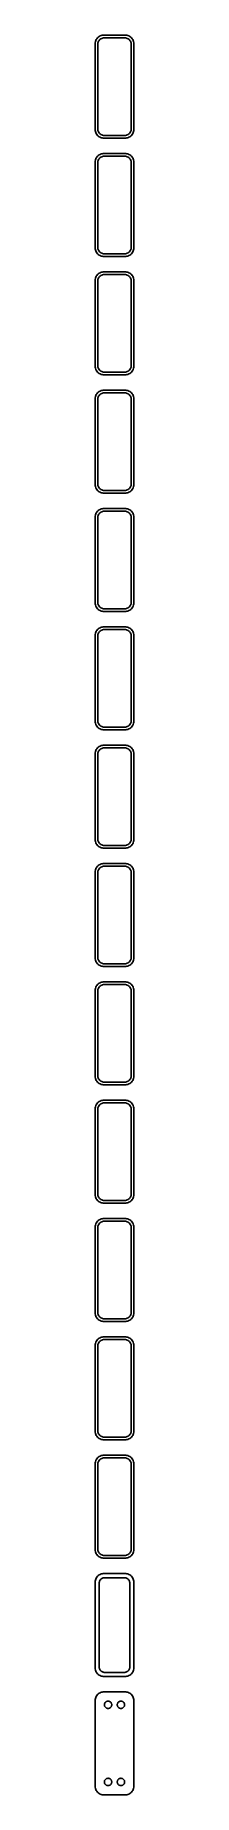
# Model space of a CAD drawing. Header units: metres. Extents: x -11 to 11, y 1005 to 2031.
import ezdxf

# ---------------------------------------------------------------- set-up
doc = ezdxf.new("R2010")
doc.units = ezdxf.units.M

msp = doc.modelspace()

# ---------------------------------------------------------------- linework, layer by layer
for p, q in [((-11.2106, 2026.63), (-11.25, 2026)), ((-11.25, 2026), (-11.25, 1976)), ((-11.0929, 2027.24), (-11.2106, 2026.63)), ((-10.8989, 2027.84), (-11.0929, 2027.24)), ((-10.6315, 2028.41), (-10.8989, 2027.84)), ((-10.2951, 2028.94), (-10.6315, 2028.41)), ((-9.89484, 2029.42), (-10.2951, 2028.94)), ((-9.43712, 2029.85), (-9.89484, 2029.42)), ((-9.75, 2025.5), (-9.71844, 2026)), ((-9.75, 1976.5), (-9.75, 2025.5)), ((-9.71844, 2026), (-9.62433, 2026.49)), ((-9.62433, 2026.49), (-9.4691, 2026.97)), ((-9.4691, 2026.97), (-9.25522, 2027.43)), ((-8.92912, 2030.22), (-9.43712, 2029.85)), ((-9.25522, 2027.43), (-8.98605, 2027.85)), ((-8.98605, 2027.85), (-8.66586, 2028.24)), ((-8.37889, 2030.52), (-8.92912, 2030.22)), ((-8.66586, 2028.24), (-8.29968, 2028.58)), ((-7.79507, 2030.76), (-8.37889, 2030.52)), ((-8.29968, 2028.58), (-7.8933, 2028.88)), ((-7.8933, 2028.88), (-7.45311, 2029.12)), ((-7.1869, 2030.91), (-7.79507, 2030.76)), ((-7.45311, 2029.12), (-6.98605, 2029.3)), ((-6.56395, 2030.99), (-7.1869, 2030.91)), ((-6.98605, 2029.3), (-6.49951, 2029.43)), ((6.56395, 2030.99), (-6.56395, 2030.99)), ((-6.49951, 2029.43), (-6.00116, 2029.49)), ((-6.00116, 2029.49), (6.00116, 2029.49)), ((6.00116, 2029.49), (6.49951, 2029.43)), ((6.49951, 2029.43), (6.98605, 2029.3)), ((7.1869, 2030.91), (6.56395, 2030.99)), ((6.98605, 2029.3), (7.45311, 2029.12)), ((7.79507, 2030.76), (7.1869, 2030.91)), ((7.45311, 2029.12), (7.8933, 2028.88)), ((8.37889, 2030.52), (7.79507, 2030.76)), ((7.8933, 2028.88), (8.29968, 2028.58)), ((8.29968, 2028.58), (8.66586, 2028.24)), ((8.92912, 2030.22), (8.37889, 2030.52)), ((8.66586, 2028.24), (8.98605, 2027.85)), ((9.43712, 2029.85), (8.92912, 2030.22)), ((8.98605, 2027.85), (9.25522, 2027.43)), ((9.25522, 2027.43), (9.4691, 2026.97)), ((9.89484, 2029.42), (9.43712, 2029.85)), ((9.4691, 2026.97), (9.62433, 2026.49)), ((9.62433, 2026.49), (9.71844, 2026)), ((9.71844, 2026), (9.75, 2025.5)), ((9.75, 2025.5), (9.75, 1976.5)), ((10.2951, 2028.94), (9.89484, 2029.42)), ((10.6315, 2028.41), (10.2951, 2028.94)), ((10.8989, 2027.84), (10.6315, 2028.41)), ((11.0929, 2027.24), (10.8989, 2027.84)), ((11.2106, 2026.63), (11.0929, 2027.24)), ((11.25, 2026), (11.2106, 2026.63)), ((11.25, 1976), (11.25, 2026)), ((-11.25, 1976), (-11.2106, 1975.37)), ((-11.2106, 1975.37), (-11.0929, 1974.76)), ((-11.0929, 1974.76), (-10.8989, 1974.16)), ((-10.8989, 1974.16), (-10.6315, 1973.59)), ((-10.6315, 1973.59), (-10.2951, 1973.06)), ((-10.2951, 1973.06), (-9.89484, 1972.58)), ((-9.89484, 1972.58), (-9.43712, 1972.15)), ((-9.71844, 1976), (-9.75, 1976.5)), ((-9.62433, 1975.51), (-9.71844, 1976)), ((-9.4691, 1975.03), (-9.62433, 1975.51)), ((-9.25522, 1974.57), (-9.4691, 1975.03)), ((-9.43712, 1972.15), (-8.92912, 1971.78)), ((-8.98605, 1974.15), (-9.25522, 1974.57)), ((-8.66586, 1973.76), (-8.98605, 1974.15)), ((-8.92912, 1971.78), (-8.37889, 1971.48)), ((-8.29968, 1973.42), (-8.66586, 1973.76)), ((-8.37889, 1971.48), (-7.79507, 1971.24)), ((-7.8933, 1973.12), (-8.29968, 1973.42)), ((-7.45311, 1972.88), (-7.8933, 1973.12)), ((-7.79507, 1971.24), (-7.1869, 1971.09)), ((-6.98605, 1972.7), (-7.45311, 1972.88)), ((-7.1869, 1971.09), (-6.56395, 1971.01)), ((-6.49951, 1972.57), (-6.98605, 1972.7)), ((-6.56395, 1971.01), (6.56395, 1971.01)), ((-6.00116, 1972.51), (-6.49951, 1972.57)), ((6.00116, 1972.51), (-6.00116, 1972.51)), ((6.49951, 1972.57), (6.00116, 1972.51)), ((6.98605, 1972.7), (6.49951, 1972.57)), ((6.56395, 1971.01), (7.1869, 1971.09)), ((7.45311, 1972.88), (6.98605, 1972.7)), ((7.1869, 1971.09), (7.79507, 1971.24)), ((7.8933, 1973.12), (7.45311, 1972.88)), ((7.79507, 1971.24), (8.37889, 1971.48)), ((8.29968, 1973.42), (7.8933, 1973.12)), ((8.66586, 1973.76), (8.29968, 1973.42)), ((8.37889, 1971.48), (8.92912, 1971.78)), ((8.98605, 1974.15), (8.66586, 1973.76)), ((8.92912, 1971.78), (9.43712, 1972.15)), ((9.25522, 1974.57), (8.98605, 1974.15)), ((9.4691, 1975.03), (9.25522, 1974.57)), ((9.43712, 1972.15), (9.89484, 1972.58)), ((9.62433, 1975.51), (9.4691, 1975.03)), ((9.71844, 1976), (9.62433, 1975.51)), ((9.75, 1976.5), (9.71844, 1976)), ((9.89484, 1972.58), (10.2951, 1973.06)), ((10.2951, 1973.06), (10.6315, 1973.59)), ((10.6315, 1973.59), (10.8989, 1974.16)), ((10.8989, 1974.16), (11.0929, 1974.76)), ((11.0929, 1974.76), (11.2106, 1975.37)), ((11.2106, 1975.37), (11.25, 1976)), ((-10.2951, 1959.94), (-10.6315, 1959.41)), ((-9.89484, 1960.42), (-10.2951, 1959.94)), ((-9.43712, 1960.85), (-9.89484, 1960.42)), ((-8.92912, 1961.22), (-9.43712, 1960.85)), ((-8.37889, 1961.52), (-8.92912, 1961.22)), ((-7.79507, 1961.76), (-8.37889, 1961.52)), ((-8.29968, 1959.58), (-7.8933, 1959.88)), ((-7.8933, 1959.88), (-7.45311, 1960.12)), ((-7.1869, 1961.91), (-7.79507, 1961.76)), ((-7.45311, 1960.12), (-6.98605, 1960.3)), ((-6.56395, 1961.99), (-7.1869, 1961.91)), ((-6.98605, 1960.3), (-6.49951, 1960.43)), ((6.56395, 1961.99), (-6.56395, 1961.99)), ((-6.49951, 1960.43), (-6.00116, 1960.49)), ((-6.00116, 1960.49), (6.00116, 1960.49)), ((6.00116, 1960.49), (6.49951, 1960.43)), ((6.49951, 1960.43), (6.98605, 1960.3)), ((7.1869, 1961.91), (6.56395, 1961.99)), ((6.98605, 1960.3), (7.45311, 1960.12)), ((7.79507, 1961.76), (7.1869, 1961.91)), ((7.45311, 1960.12), (7.8933, 1959.88)), ((8.37889, 1961.52), (7.79507, 1961.76)), ((7.8933, 1959.88), (8.29968, 1959.58)), ((8.92912, 1961.22), (8.37889, 1961.52)), ((9.43712, 1960.85), (8.92912, 1961.22)), ((9.89484, 1960.42), (9.43712, 1960.85)), ((10.2951, 1959.94), (9.89484, 1960.42)), ((10.6315, 1959.41), (10.2951, 1959.94)), ((-11.2106, 1957.63), (-11.25, 1957)), ((-11.25, 1957), (-11.25, 1907)), ((-11.0929, 1958.24), (-11.2106, 1957.63)), ((-10.8989, 1958.84), (-11.0929, 1958.24)), ((-10.6315, 1959.41), (-10.8989, 1958.84)), ((-9.75, 1956.5), (-9.71844, 1957)), ((-9.75, 1907.5), (-9.75, 1956.5)), ((-9.71844, 1957), (-9.62433, 1957.49)), ((-9.62433, 1957.49), (-9.4691, 1957.97)), ((-9.4691, 1957.97), (-9.25522, 1958.43)), ((-9.25522, 1958.43), (-8.98605, 1958.85)), ((-8.98605, 1958.85), (-8.66586, 1959.24)), ((-8.66586, 1959.24), (-8.29968, 1959.58)), ((8.29968, 1959.58), (8.66586, 1959.24)), ((8.66586, 1959.24), (8.98605, 1958.85)), ((8.98605, 1958.85), (9.25522, 1958.43)), ((9.25522, 1958.43), (9.4691, 1957.97)), ((9.4691, 1957.97), (9.62433, 1957.49)), ((9.62433, 1957.49), (9.71844, 1957)), ((9.71844, 1957), (9.75, 1956.5)), ((9.75, 1956.5), (9.75, 1907.5)), ((10.8989, 1958.84), (10.6315, 1959.41)), ((11.0929, 1958.24), (10.8989, 1958.84)), ((11.2106, 1957.63), (11.0929, 1958.24)), ((11.25, 1957), (11.2106, 1957.63)), ((11.25, 1907), (11.25, 1957)), ((-11.25, 1907), (-11.2106, 1906.37)), ((-11.2106, 1906.37), (-11.0929, 1905.76)), ((-11.0929, 1905.76), (-10.8989, 1905.16)), ((-10.8989, 1905.16), (-10.6315, 1904.59)), ((-10.6315, 1904.59), (-10.2951, 1904.06)), ((-10.2951, 1904.06), (-9.89484, 1903.58)), ((-9.89484, 1903.58), (-9.43712, 1903.15)), ((-9.71844, 1907), (-9.75, 1907.5)), ((-9.62433, 1906.51), (-9.71844, 1907)), ((-9.4691, 1906.03), (-9.62433, 1906.51)), ((-9.25522, 1905.57), (-9.4691, 1906.03)), ((-9.43712, 1903.15), (-8.92912, 1902.78)), ((-8.98605, 1905.15), (-9.25522, 1905.57)), ((-8.66586, 1904.76), (-8.98605, 1905.15)), ((-8.92912, 1902.78), (-8.37889, 1902.48)), ((-8.29968, 1904.42), (-8.66586, 1904.76)), ((-8.37889, 1902.48), (-7.79507, 1902.24)), ((-7.8933, 1904.12), (-8.29968, 1904.42)), ((-7.45311, 1903.88), (-7.8933, 1904.12)), ((-7.79507, 1902.24), (-7.1869, 1902.09)), ((-6.98605, 1903.7), (-7.45311, 1903.88)), ((-7.1869, 1902.09), (-6.56395, 1902.01)), ((-6.49951, 1903.57), (-6.98605, 1903.7)), ((-6.56395, 1902.01), (6.56395, 1902.01)), ((-6.00116, 1903.51), (-6.49951, 1903.57)), ((6.00116, 1903.51), (-6.00116, 1903.51)), ((6.49951, 1903.57), (6.00116, 1903.51)), ((6.98605, 1903.7), (6.49951, 1903.57)), ((6.56395, 1902.01), (7.1869, 1902.09)), ((7.45311, 1903.88), (6.98605, 1903.7)), ((7.1869, 1902.09), (7.79507, 1902.24)), ((7.8933, 1904.12), (7.45311, 1903.88)), ((7.79507, 1902.24), (8.37889, 1902.48)), ((8.29968, 1904.42), (7.8933, 1904.12)), ((8.66586, 1904.76), (8.29968, 1904.42)), ((8.37889, 1902.48), (8.92912, 1902.78)), ((8.98605, 1905.15), (8.66586, 1904.76)), ((8.92912, 1902.78), (9.43712, 1903.15)), ((9.25522, 1905.57), (8.98605, 1905.15)), ((9.4691, 1906.03), (9.25522, 1905.57)), ((9.43712, 1903.15), (9.89484, 1903.58)), ((9.62433, 1906.51), (9.4691, 1906.03)), ((9.71844, 1907), (9.62433, 1906.51)), ((9.75, 1907.5), (9.71844, 1907)), ((9.89484, 1903.58), (10.2951, 1904.06)), ((10.2951, 1904.06), (10.6315, 1904.59)), ((10.6315, 1904.59), (10.8989, 1905.16)), ((10.8989, 1905.16), (11.0929, 1905.76)), ((11.0929, 1905.76), (11.2106, 1906.37)), ((11.2106, 1906.37), (11.25, 1907)), ((-11.2106, 1888.63), (-11.25, 1888)), ((-11.25, 1888), (-11.25, 1838)), ((-11.0929, 1889.24), (-11.2106, 1888.63)), ((-10.8989, 1889.84), (-11.0929, 1889.24)), ((-10.6315, 1890.41), (-10.8989, 1889.84)), ((-10.2951, 1890.94), (-10.6315, 1890.41)), ((-9.89484, 1891.42), (-10.2951, 1890.94)), ((-9.43712, 1891.85), (-9.89484, 1891.42)), ((-9.75, 1887.5), (-9.71844, 1888)), ((-9.71844, 1888), (-9.62433, 1888.49)), ((-9.62433, 1888.49), (-9.4691, 1888.97)), ((-9.4691, 1888.97), (-9.25522, 1889.43)), ((-8.92912, 1892.22), (-9.43712, 1891.85)), ((-9.25522, 1889.43), (-8.98605, 1889.85)), ((-8.98605, 1889.85), (-8.66586, 1890.24)), ((-8.37889, 1892.52), (-8.92912, 1892.22)), ((-8.66586, 1890.24), (-8.29968, 1890.58)), ((-7.79507, 1892.76), (-8.37889, 1892.52)), ((-8.29968, 1890.58), (-7.8933, 1890.88)), ((-7.8933, 1890.88), (-7.45311, 1891.12)), ((-7.1869, 1892.91), (-7.79507, 1892.76)), ((-7.45311, 1891.12), (-6.98605, 1891.3)), ((-6.56395, 1892.99), (-7.1869, 1892.91)), ((-6.98605, 1891.3), (-6.49951, 1891.43)), ((6.56395, 1892.99), (-6.56395, 1892.99)), ((-6.49951, 1891.43), (-6.00116, 1891.49)), ((-6.00116, 1891.49), (6.00116, 1891.49)), ((6.00116, 1891.49), (6.49951, 1891.43)), ((6.49951, 1891.43), (6.98605, 1891.3)), ((7.1869, 1892.91), (6.56395, 1892.99)), ((6.98605, 1891.3), (7.45311, 1891.12)), ((7.79507, 1892.76), (7.1869, 1892.91)), ((7.45311, 1891.12), (7.8933, 1890.88)), ((8.37889, 1892.52), (7.79507, 1892.76)), ((7.8933, 1890.88), (8.29968, 1890.58)), ((8.29968, 1890.58), (8.66586, 1890.24)), ((8.92912, 1892.22), (8.37889, 1892.52)), ((8.66586, 1890.24), (8.98605, 1889.85)), ((9.43712, 1891.85), (8.92912, 1892.22)), ((8.98605, 1889.85), (9.25522, 1889.43)), ((9.25522, 1889.43), (9.4691, 1888.97)), ((9.89484, 1891.42), (9.43712, 1891.85)), ((9.4691, 1888.97), (9.62433, 1888.49)), ((9.62433, 1888.49), (9.71844, 1888)), ((9.71844, 1888), (9.75, 1887.5)), ((10.2951, 1890.94), (9.89484, 1891.42)), ((10.6315, 1890.41), (10.2951, 1890.94)), ((10.8989, 1889.84), (10.6315, 1890.41)), ((11.0929, 1889.24), (10.8989, 1889.84)), ((11.2106, 1888.63), (11.0929, 1889.24)), ((11.25, 1888), (11.2106, 1888.63)), ((11.25, 1838), (11.25, 1888)), ((-9.75, 1838.5), (-9.75, 1887.5)), ((9.75, 1887.5), (9.75, 1838.5)), ((-11.25, 1838), (-11.2106, 1837.37)), ((-11.2106, 1837.37), (-11.0929, 1836.76)), ((-11.0929, 1836.76), (-10.8989, 1836.16)), ((-9.71844, 1838), (-9.75, 1838.5)), ((-9.62433, 1837.51), (-9.71844, 1838)), ((-9.4691, 1837.03), (-9.62433, 1837.51)), ((-9.25522, 1836.57), (-9.4691, 1837.03)), ((-8.98605, 1836.15), (-9.25522, 1836.57)), ((9.25522, 1836.57), (8.98605, 1836.15)), ((9.4691, 1837.03), (9.25522, 1836.57)), ((9.62433, 1837.51), (9.4691, 1837.03)), ((9.71844, 1838), (9.62433, 1837.51)), ((9.75, 1838.5), (9.71844, 1838)), ((10.8989, 1836.16), (11.0929, 1836.76)), ((11.0929, 1836.76), (11.2106, 1837.37)), ((11.2106, 1837.37), (11.25, 1838)), ((-10.8989, 1836.16), (-10.6315, 1835.59)), ((-10.6315, 1835.59), (-10.2951, 1835.06)), ((-10.2951, 1835.06), (-9.89484, 1834.58)), ((-9.89484, 1834.58), (-9.43712, 1834.15)), ((-9.43712, 1834.15), (-8.92912, 1833.78)), ((-8.66586, 1835.76), (-8.98605, 1836.15)), ((-8.92912, 1833.78), (-8.37889, 1833.48)), ((-8.29968, 1835.42), (-8.66586, 1835.76)), ((-8.37889, 1833.48), (-7.79507, 1833.24)), ((-7.8933, 1835.12), (-8.29968, 1835.42)), ((-7.45311, 1834.88), (-7.8933, 1835.12)), ((-7.79507, 1833.24), (-7.1869, 1833.09)), ((-6.98605, 1834.7), (-7.45311, 1834.88)), ((-7.1869, 1833.09), (-6.56395, 1833.01)), ((-6.49951, 1834.57), (-6.98605, 1834.7)), ((-6.56395, 1833.01), (6.56395, 1833.01)), ((-6.00116, 1834.51), (-6.49951, 1834.57)), ((6.00116, 1834.51), (-6.00116, 1834.51)), ((6.49951, 1834.57), (6.00116, 1834.51)), ((6.98605, 1834.7), (6.49951, 1834.57)), ((6.56395, 1833.01), (7.1869, 1833.09)), ((7.45311, 1834.88), (6.98605, 1834.7)), ((7.1869, 1833.09), (7.79507, 1833.24)), ((7.8933, 1835.12), (7.45311, 1834.88)), ((7.79507, 1833.24), (8.37889, 1833.48)), ((8.29968, 1835.42), (7.8933, 1835.12)), ((8.66586, 1835.76), (8.29968, 1835.42)), ((8.37889, 1833.48), (8.92912, 1833.78)), ((8.98605, 1836.15), (8.66586, 1835.76)), ((8.92912, 1833.78), (9.43712, 1834.15)), ((9.43712, 1834.15), (9.89484, 1834.58)), ((9.89484, 1834.58), (10.2951, 1835.06)), ((10.2951, 1835.06), (10.6315, 1835.59)), ((10.6315, 1835.59), (10.8989, 1836.16)), ((-11.2106, 1819.63), (-11.25, 1819)), ((-11.25, 1819), (-11.25, 1769)), ((-11.0929, 1820.24), (-11.2106, 1819.63)), ((-10.8989, 1820.84), (-11.0929, 1820.24)), ((-10.6315, 1821.41), (-10.8989, 1820.84)), ((-10.2951, 1821.94), (-10.6315, 1821.41)), ((-9.89484, 1822.42), (-10.2951, 1821.94)), ((-9.43712, 1822.85), (-9.89484, 1822.42)), ((-9.75, 1818.5), (-9.71844, 1819)), ((-9.75, 1769.5), (-9.75, 1818.5)), ((-9.71844, 1819), (-9.62433, 1819.49)), ((-9.62433, 1819.49), (-9.4691, 1819.97)), ((-9.4691, 1819.97), (-9.25522, 1820.43)), ((-8.92912, 1823.22), (-9.43712, 1822.85)), ((-9.25522, 1820.43), (-8.98605, 1820.85)), ((-8.98605, 1820.85), (-8.66586, 1821.24)), ((-8.37889, 1823.52), (-8.92912, 1823.22)), ((-8.66586, 1821.24), (-8.29968, 1821.58)), ((-7.79507, 1823.76), (-8.37889, 1823.52)), ((-8.29968, 1821.58), (-7.8933, 1821.88)), ((-7.8933, 1821.88), (-7.45311, 1822.12)), ((-7.1869, 1823.91), (-7.79507, 1823.76)), ((-7.45311, 1822.12), (-6.98605, 1822.3)), ((-6.56395, 1823.99), (-7.1869, 1823.91)), ((-6.98605, 1822.3), (-6.49951, 1822.43)), ((6.56395, 1823.99), (-6.56395, 1823.99)), ((-6.49951, 1822.43), (-6.00116, 1822.49)), ((-6.00116, 1822.49), (6.00116, 1822.49)), ((6.00116, 1822.49), (6.49951, 1822.43)), ((6.49951, 1822.43), (6.98605, 1822.3)), ((7.1869, 1823.91), (6.56395, 1823.99)), ((6.98605, 1822.3), (7.45311, 1822.12)), ((7.79507, 1823.76), (7.1869, 1823.91)), ((7.45311, 1822.12), (7.8933, 1821.88)), ((8.37889, 1823.52), (7.79507, 1823.76)), ((7.8933, 1821.88), (8.29968, 1821.58)), ((8.29968, 1821.58), (8.66586, 1821.24)), ((8.92912, 1823.22), (8.37889, 1823.52)), ((8.66586, 1821.24), (8.98605, 1820.85)), ((9.43712, 1822.85), (8.92912, 1823.22)), ((8.98605, 1820.85), (9.25522, 1820.43)), ((9.25522, 1820.43), (9.4691, 1819.97)), ((9.89484, 1822.42), (9.43712, 1822.85)), ((9.4691, 1819.97), (9.62433, 1819.49)), ((9.62433, 1819.49), (9.71844, 1819)), ((9.71844, 1819), (9.75, 1818.5)), ((9.75, 1818.5), (9.75, 1769.5)), ((10.2951, 1821.94), (9.89484, 1822.42)), ((10.6315, 1821.41), (10.2951, 1821.94)), ((10.8989, 1820.84), (10.6315, 1821.41)), ((11.0929, 1820.24), (10.8989, 1820.84)), ((11.2106, 1819.63), (11.0929, 1820.24)), ((11.25, 1819), (11.2106, 1819.63)), ((11.25, 1769), (11.25, 1819)), ((-11.25, 1769), (-11.2106, 1768.37)), ((-11.2106, 1768.37), (-11.0929, 1767.76)), ((-11.0929, 1767.76), (-10.8989, 1767.16)), ((-10.8989, 1767.16), (-10.6315, 1766.59)), ((-10.6315, 1766.59), (-10.2951, 1766.06)), ((-10.2951, 1766.06), (-9.89484, 1765.58)), ((-9.89484, 1765.58), (-9.43712, 1765.15)), ((-9.71844, 1769), (-9.75, 1769.5)), ((-9.62433, 1768.51), (-9.71844, 1769)), ((-9.4691, 1768.03), (-9.62433, 1768.51)), ((-9.25522, 1767.57), (-9.4691, 1768.03)), ((-9.43712, 1765.15), (-8.92912, 1764.78)), ((-8.98605, 1767.15), (-9.25522, 1767.57)), ((-8.66586, 1766.76), (-8.98605, 1767.15)), ((-8.92912, 1764.78), (-8.37889, 1764.48)), ((-8.29968, 1766.42), (-8.66586, 1766.76)), ((-7.8933, 1766.12), (-8.29968, 1766.42)), ((-7.45311, 1765.88), (-7.8933, 1766.12)), ((-6.98605, 1765.7), (-7.45311, 1765.88)), ((-6.49951, 1765.57), (-6.98605, 1765.7)), ((-6.00116, 1765.51), (-6.49951, 1765.57)), ((6.00116, 1765.51), (-6.00116, 1765.51)), ((6.49951, 1765.57), (6.00116, 1765.51)), ((6.98605, 1765.7), (6.49951, 1765.57)), ((7.45311, 1765.88), (6.98605, 1765.7)), ((7.8933, 1766.12), (7.45311, 1765.88)), ((8.29968, 1766.42), (7.8933, 1766.12)), ((8.66586, 1766.76), (8.29968, 1766.42)), ((8.37889, 1764.48), (8.92912, 1764.78)), ((8.98605, 1767.15), (8.66586, 1766.76)), ((8.92912, 1764.78), (9.43712, 1765.15)), ((9.25522, 1767.57), (8.98605, 1767.15)), ((9.4691, 1768.03), (9.25522, 1767.57)), ((9.43712, 1765.15), (9.89484, 1765.58)), ((9.62433, 1768.51), (9.4691, 1768.03)), ((9.71844, 1769), (9.62433, 1768.51)), ((9.75, 1769.5), (9.71844, 1769)), ((9.89484, 1765.58), (10.2951, 1766.06)), ((10.2951, 1766.06), (10.6315, 1766.59)), ((10.6315, 1766.59), (10.8989, 1767.16)), ((10.8989, 1767.16), (11.0929, 1767.76)), ((11.0929, 1767.76), (11.2106, 1768.37)), ((11.2106, 1768.37), (11.25, 1769)), ((-8.37889, 1754.52), (-8.92912, 1754.22)), ((-8.37889, 1764.48), (-7.79507, 1764.24)), ((-7.79507, 1754.76), (-8.37889, 1754.52)), ((-7.79507, 1764.24), (-7.1869, 1764.09)), ((-7.1869, 1754.91), (-7.79507, 1754.76)), ((-7.1869, 1764.09), (-6.56395, 1764.01)), ((-6.56395, 1754.99), (-7.1869, 1754.91)), ((-6.56395, 1764.01), (6.56395, 1764.01)), ((6.56395, 1754.99), (-6.56395, 1754.99)), ((6.56395, 1764.01), (7.1869, 1764.09)), ((7.1869, 1754.91), (6.56395, 1754.99)), ((7.1869, 1764.09), (7.79507, 1764.24)), ((7.79507, 1754.76), (7.1869, 1754.91)), ((7.79507, 1764.24), (8.37889, 1764.48)), ((8.37889, 1754.52), (7.79507, 1754.76)), ((8.92912, 1754.22), (8.37889, 1754.52)), ((-11.2106, 1750.63), (-11.25, 1750)), ((-11.25, 1750), (-11.25, 1700)), ((-11.0929, 1751.24), (-11.2106, 1750.63)), ((-10.8989, 1751.84), (-11.0929, 1751.24)), ((-10.6315, 1752.41), (-10.8989, 1751.84)), ((-10.2951, 1752.94), (-10.6315, 1752.41)), ((-9.89484, 1753.42), (-10.2951, 1752.94)), ((-9.43712, 1753.85), (-9.89484, 1753.42)), ((-9.75, 1749.5), (-9.71844, 1750)), ((-9.75, 1700.5), (-9.75, 1749.5)), ((-9.71844, 1750), (-9.62433, 1750.49)), ((-9.62433, 1750.49), (-9.4691, 1750.97)), ((-9.4691, 1750.97), (-9.25522, 1751.43)), ((-8.92912, 1754.22), (-9.43712, 1753.85)), ((-9.25522, 1751.43), (-8.98605, 1751.85)), ((-8.98605, 1751.85), (-8.66586, 1752.24)), ((-8.66586, 1752.24), (-8.29968, 1752.58)), ((-8.29968, 1752.58), (-7.8933, 1752.88)), ((-7.8933, 1752.88), (-7.45311, 1753.12)), ((-7.45311, 1753.12), (-6.98605, 1753.3)), ((-6.98605, 1753.3), (-6.49951, 1753.43)), ((-6.49951, 1753.43), (-6.00116, 1753.49)), ((-6.00116, 1753.49), (6.00116, 1753.49)), ((6.00116, 1753.49), (6.49951, 1753.43)), ((6.49951, 1753.43), (6.98605, 1753.3)), ((6.98605, 1753.3), (7.45311, 1753.12)), ((7.45311, 1753.12), (7.8933, 1752.88)), ((7.8933, 1752.88), (8.29968, 1752.58)), ((8.29968, 1752.58), (8.66586, 1752.24)), ((8.66586, 1752.24), (8.98605, 1751.85)), ((9.43712, 1753.85), (8.92912, 1754.22)), ((8.98605, 1751.85), (9.25522, 1751.43)), ((9.25522, 1751.43), (9.4691, 1750.97)), ((9.89484, 1753.42), (9.43712, 1753.85)), ((9.4691, 1750.97), (9.62433, 1750.49)), ((9.62433, 1750.49), (9.71844, 1750)), ((9.71844, 1750), (9.75, 1749.5)), ((9.75, 1749.5), (9.75, 1700.5)), ((10.2951, 1752.94), (9.89484, 1753.42)), ((10.6315, 1752.41), (10.2951, 1752.94)), ((10.8989, 1751.84), (10.6315, 1752.41)), ((11.0929, 1751.24), (10.8989, 1751.84)), ((11.2106, 1750.63), (11.0929, 1751.24)), ((11.25, 1750), (11.2106, 1750.63)), ((11.25, 1700), (11.25, 1750)), ((-11.25, 1700), (-11.2106, 1699.37)), ((-11.2106, 1699.37), (-11.0929, 1698.76)), ((-11.0929, 1698.76), (-10.8989, 1698.16)), ((-10.8989, 1698.16), (-10.6315, 1697.59)), ((-10.6315, 1697.59), (-10.2951, 1697.06)), ((-10.2951, 1697.06), (-9.89484, 1696.58)), ((-9.89484, 1696.58), (-9.43712, 1696.15)), ((-9.71844, 1700), (-9.75, 1700.5)), ((-9.62433, 1699.51), (-9.71844, 1700)), ((-9.4691, 1699.03), (-9.62433, 1699.51)), ((-9.25522, 1698.57), (-9.4691, 1699.03)), ((-9.43712, 1696.15), (-8.92912, 1695.78)), ((-8.98605, 1698.15), (-9.25522, 1698.57)), ((-8.66586, 1697.76), (-8.98605, 1698.15)), ((-8.92912, 1695.78), (-8.37889, 1695.48)), ((-8.29968, 1697.42), (-8.66586, 1697.76)), ((-8.37889, 1695.48), (-7.79507, 1695.24)), ((-7.8933, 1697.12), (-8.29968, 1697.42)), ((-7.45311, 1696.88), (-7.8933, 1697.12)), ((-7.79507, 1695.24), (-7.1869, 1695.09)), ((-6.98605, 1696.7), (-7.45311, 1696.88)), ((-7.1869, 1695.09), (-6.56395, 1695.01)), ((-6.49951, 1696.57), (-6.98605, 1696.7)), ((-6.56395, 1695.01), (6.56395, 1695.01)), ((-6.00116, 1696.51), (-6.49951, 1696.57)), ((6.00116, 1696.51), (-6.00116, 1696.51)), ((6.49951, 1696.57), (6.00116, 1696.51)), ((6.98605, 1696.7), (6.49951, 1696.57)), ((6.56395, 1695.01), (7.1869, 1695.09)), ((7.45311, 1696.88), (6.98605, 1696.7)), ((7.1869, 1695.09), (7.79507, 1695.24)), ((7.8933, 1697.12), (7.45311, 1696.88)), ((7.79507, 1695.24), (8.37889, 1695.48)), ((8.29968, 1697.42), (7.8933, 1697.12)), ((8.66586, 1697.76), (8.29968, 1697.42)), ((8.37889, 1695.48), (8.92912, 1695.78)), ((8.98605, 1698.15), (8.66586, 1697.76)), ((8.92912, 1695.78), (9.43712, 1696.15)), ((9.25522, 1698.57), (8.98605, 1698.15)), ((9.4691, 1699.03), (9.25522, 1698.57)), ((9.43712, 1696.15), (9.89484, 1696.58)), ((9.62433, 1699.51), (9.4691, 1699.03)), ((9.71844, 1700), (9.62433, 1699.51)), ((9.75, 1700.5), (9.71844, 1700)), ((9.89484, 1696.58), (10.2951, 1697.06)), ((10.2951, 1697.06), (10.6315, 1697.59)), ((10.6315, 1697.59), (10.8989, 1698.16)), ((10.8989, 1698.16), (11.0929, 1698.76)), ((11.0929, 1698.76), (11.2106, 1699.37)), ((11.2106, 1699.37), (11.25, 1700)), ((-10.8989, 1682.84), (-11.0929, 1682.24)), ((-10.6315, 1683.41), (-10.8989, 1682.84)), ((-10.2951, 1683.94), (-10.6315, 1683.41)), ((-9.89484, 1684.42), (-10.2951, 1683.94)), ((-9.43712, 1684.85), (-9.89484, 1684.42)), ((-8.92912, 1685.22), (-9.43712, 1684.85)), ((-9.25522, 1682.43), (-8.98605, 1682.85)), ((-8.98605, 1682.85), (-8.66586, 1683.24)), ((-8.37889, 1685.52), (-8.92912, 1685.22)), ((-8.66586, 1683.24), (-8.29968, 1683.58)), ((-7.79507, 1685.76), (-8.37889, 1685.52)), ((-8.29968, 1683.58), (-7.8933, 1683.88)), ((-7.8933, 1683.88), (-7.45311, 1684.12)), ((-7.1869, 1685.91), (-7.79507, 1685.76)), ((-7.45311, 1684.12), (-6.98605, 1684.3)), ((-6.56395, 1685.99), (-7.1869, 1685.91)), ((-6.98605, 1684.3), (-6.49951, 1684.43)), ((6.56395, 1685.99), (-6.56395, 1685.99)), ((-6.49951, 1684.43), (-6.00116, 1684.49)), ((-6.00116, 1684.49), (6.00116, 1684.49)), ((6.00116, 1684.49), (6.49951, 1684.43)), ((6.49951, 1684.43), (6.98605, 1684.3)), ((7.1869, 1685.91), (6.56395, 1685.99)), ((6.98605, 1684.3), (7.45311, 1684.12)), ((7.79507, 1685.76), (7.1869, 1685.91)), ((7.45311, 1684.12), (7.8933, 1683.88)), ((8.37889, 1685.52), (7.79507, 1685.76)), ((7.8933, 1683.88), (8.29968, 1683.58)), ((8.29968, 1683.58), (8.66586, 1683.24)), ((8.92912, 1685.22), (8.37889, 1685.52)), ((8.66586, 1683.24), (8.98605, 1682.85)), ((9.43712, 1684.85), (8.92912, 1685.22)), ((8.98605, 1682.85), (9.25522, 1682.43)), ((9.89484, 1684.42), (9.43712, 1684.85)), ((10.2951, 1683.94), (9.89484, 1684.42)), ((10.6315, 1683.41), (10.2951, 1683.94)), ((10.8989, 1682.84), (10.6315, 1683.41)), ((11.0929, 1682.24), (10.8989, 1682.84)), ((-11.2106, 1681.63), (-11.25, 1681)), ((-11.25, 1681), (-11.25, 1631)), ((-11.0929, 1682.24), (-11.2106, 1681.63)), ((-9.75, 1680.5), (-9.71844, 1681)), ((-9.75, 1631.5), (-9.75, 1680.5)), ((-9.71844, 1681), (-9.62433, 1681.49)), ((-9.62433, 1681.49), (-9.4691, 1681.97)), ((-9.4691, 1681.97), (-9.25522, 1682.43)), ((9.25522, 1682.43), (9.4691, 1681.97)), ((9.4691, 1681.97), (9.62433, 1681.49)), ((9.62433, 1681.49), (9.71844, 1681)), ((9.71844, 1681), (9.75, 1680.5)), ((9.75, 1680.5), (9.75, 1631.5)), ((11.2106, 1681.63), (11.0929, 1682.24)), ((11.25, 1681), (11.2106, 1681.63)), ((11.25, 1631), (11.25, 1681)), ((-9.71844, 1631), (-9.75, 1631.5)), ((9.75, 1631.5), (9.71844, 1631)), ((-11.25, 1631), (-11.2106, 1630.37)), ((-11.2106, 1630.37), (-11.0929, 1629.76)), ((-11.0929, 1629.76), (-10.8989, 1629.16)), ((-10.8989, 1629.16), (-10.6315, 1628.59)), ((-10.6315, 1628.59), (-10.2951, 1628.06)), ((-10.2951, 1628.06), (-9.89484, 1627.58)), ((-9.89484, 1627.58), (-9.43712, 1627.15)), ((-9.62433, 1630.51), (-9.71844, 1631)), ((-9.4691, 1630.03), (-9.62433, 1630.51)), ((-9.25522, 1629.57), (-9.4691, 1630.03)), ((-9.43712, 1627.15), (-8.92912, 1626.78)), ((-8.98605, 1629.15), (-9.25522, 1629.57)), ((-8.66586, 1628.76), (-8.98605, 1629.15)), ((-8.92912, 1626.78), (-8.37889, 1626.48)), ((-8.29968, 1628.42), (-8.66586, 1628.76)), ((-8.37889, 1626.48), (-7.79507, 1626.24)), ((-7.8933, 1628.12), (-8.29968, 1628.42)), ((-7.45311, 1627.88), (-7.8933, 1628.12)), ((-7.79507, 1626.24), (-7.1869, 1626.09)), ((-6.98605, 1627.7), (-7.45311, 1627.88)), ((-7.1869, 1626.09), (-6.56395, 1626.01)), ((-6.49951, 1627.57), (-6.98605, 1627.7)), ((-6.56395, 1626.01), (6.56395, 1626.01)), ((-6.00116, 1627.51), (-6.49951, 1627.57)), ((6.00116, 1627.51), (-6.00116, 1627.51)), ((6.49951, 1627.57), (6.00116, 1627.51)), ((6.98605, 1627.7), (6.49951, 1627.57)), ((6.56395, 1626.01), (7.1869, 1626.09)), ((7.45311, 1627.88), (6.98605, 1627.7)), ((7.1869, 1626.09), (7.79507, 1626.24)), ((7.8933, 1628.12), (7.45311, 1627.88)), ((7.79507, 1626.24), (8.37889, 1626.48)), ((8.29968, 1628.42), (7.8933, 1628.12)), ((8.66586, 1628.76), (8.29968, 1628.42)), ((8.37889, 1626.48), (8.92912, 1626.78)), ((8.98605, 1629.15), (8.66586, 1628.76)), ((8.92912, 1626.78), (9.43712, 1627.15)), ((9.25522, 1629.57), (8.98605, 1629.15)), ((9.4691, 1630.03), (9.25522, 1629.57)), ((9.43712, 1627.15), (9.89484, 1627.58)), ((9.62433, 1630.51), (9.4691, 1630.03)), ((9.71844, 1631), (9.62433, 1630.51)), ((9.89484, 1627.58), (10.2951, 1628.06)), ((10.2951, 1628.06), (10.6315, 1628.59)), ((10.6315, 1628.59), (10.8989, 1629.16)), ((10.8989, 1629.16), (11.0929, 1629.76)), ((11.0929, 1629.76), (11.2106, 1630.37)), ((11.2106, 1630.37), (11.25, 1631)), ((-11.2106, 1612.63), (-11.25, 1612)), ((-11.25, 1612), (-11.25, 1562)), ((-11.0929, 1613.24), (-11.2106, 1612.63)), ((-10.8989, 1613.84), (-11.0929, 1613.24)), ((-10.6315, 1614.41), (-10.8989, 1613.84)), ((-10.2951, 1614.94), (-10.6315, 1614.41)), ((-9.89484, 1615.42), (-10.2951, 1614.94)), ((-9.43712, 1615.85), (-9.89484, 1615.42)), ((-9.75, 1611.5), (-9.71844, 1612)), ((-9.75, 1562.5), (-9.75, 1611.5)), ((-9.71844, 1612), (-9.62433, 1612.49)), ((-9.62433, 1612.49), (-9.4691, 1612.97)), ((-9.4691, 1612.97), (-9.25522, 1613.43)), ((-8.92912, 1616.22), (-9.43712, 1615.85)), ((-9.25522, 1613.43), (-8.98605, 1613.85)), ((-8.98605, 1613.85), (-8.66586, 1614.24)), ((-8.37889, 1616.52), (-8.92912, 1616.22)), ((-8.66586, 1614.24), (-8.29968, 1614.58)), ((-7.79507, 1616.76), (-8.37889, 1616.52)), ((-8.29968, 1614.58), (-7.8933, 1614.88)), ((-7.8933, 1614.88), (-7.45311, 1615.12)), ((-7.1869, 1616.91), (-7.79507, 1616.76)), ((-7.45311, 1615.12), (-6.98605, 1615.3)), ((-6.56395, 1616.99), (-7.1869, 1616.91)), ((-6.98605, 1615.3), (-6.49951, 1615.43)), ((6.56395, 1616.99), (-6.56395, 1616.99)), ((-6.49951, 1615.43), (-6.00116, 1615.49)), ((-6.00116, 1615.49), (6.00116, 1615.49)), ((6.00116, 1615.49), (6.49951, 1615.43)), ((6.49951, 1615.43), (6.98605, 1615.3)), ((7.1869, 1616.91), (6.56395, 1616.99)), ((6.98605, 1615.3), (7.45311, 1615.12)), ((7.79507, 1616.76), (7.1869, 1616.91)), ((7.45311, 1615.12), (7.8933, 1614.88)), ((8.37889, 1616.52), (7.79507, 1616.76)), ((7.8933, 1614.88), (8.29968, 1614.58)), ((8.29968, 1614.58), (8.66586, 1614.24)), ((8.92912, 1616.22), (8.37889, 1616.52)), ((8.66586, 1614.24), (8.98605, 1613.85)), ((9.43712, 1615.85), (8.92912, 1616.22)), ((8.98605, 1613.85), (9.25522, 1613.43)), ((9.25522, 1613.43), (9.4691, 1612.97)), ((9.89484, 1615.42), (9.43712, 1615.85)), ((9.4691, 1612.97), (9.62433, 1612.49)), ((9.62433, 1612.49), (9.71844, 1612)), ((9.71844, 1612), (9.75, 1611.5)), ((9.75, 1611.5), (9.75, 1562.5)), ((10.2951, 1614.94), (9.89484, 1615.42)), ((10.6315, 1614.41), (10.2951, 1614.94)), ((10.8989, 1613.84), (10.6315, 1614.41)), ((11.0929, 1613.24), (10.8989, 1613.84)), ((11.2106, 1612.63), (11.0929, 1613.24)), ((11.25, 1612), (11.2106, 1612.63)), ((11.25, 1562), (11.25, 1612)), ((-11.25, 1562), (-11.2106, 1561.37)), ((-11.2106, 1561.37), (-11.0929, 1560.76)), ((-11.0929, 1560.76), (-10.8989, 1560.16)), ((-10.8989, 1560.16), (-10.6315, 1559.59)), ((-10.6315, 1559.59), (-10.2951, 1559.06)), ((-9.71844, 1562), (-9.75, 1562.5)), ((-9.62433, 1561.51), (-9.71844, 1562)), ((-9.4691, 1561.03), (-9.62433, 1561.51)), ((-9.25522, 1560.57), (-9.4691, 1561.03)), ((-8.98605, 1560.15), (-9.25522, 1560.57)), ((-8.66586, 1559.76), (-8.98605, 1560.15)), ((-8.29968, 1559.42), (-8.66586, 1559.76)), ((8.66586, 1559.76), (8.29968, 1559.42)), ((8.98605, 1560.15), (8.66586, 1559.76)), ((9.25522, 1560.57), (8.98605, 1560.15)), ((9.4691, 1561.03), (9.25522, 1560.57)), ((9.62433, 1561.51), (9.4691, 1561.03)), ((9.71844, 1562), (9.62433, 1561.51)), ((9.75, 1562.5), (9.71844, 1562)), ((10.2951, 1559.06), (10.6315, 1559.59)), ((10.6315, 1559.59), (10.8989, 1560.16)), ((10.8989, 1560.16), (11.0929, 1560.76)), ((11.0929, 1560.76), (11.2106, 1561.37)), ((11.2106, 1561.37), (11.25, 1562)), ((-10.2951, 1559.06), (-9.89484, 1558.58)), ((-9.89484, 1558.58), (-9.43712, 1558.15)), ((-9.43712, 1558.15), (-8.92912, 1557.78)), ((-8.92912, 1557.78), (-8.37889, 1557.48)), ((-8.37889, 1557.48), (-7.79507, 1557.24)), ((-7.8933, 1559.12), (-8.29968, 1559.42)), ((-7.45311, 1558.88), (-7.8933, 1559.12)), ((-7.79507, 1557.24), (-7.1869, 1557.09)), ((-6.98605, 1558.7), (-7.45311, 1558.88)), ((-7.1869, 1557.09), (-6.56395, 1557.01)), ((-6.49951, 1558.57), (-6.98605, 1558.7)), ((-6.56395, 1557.01), (6.56395, 1557.01)), ((-6.00116, 1558.51), (-6.49951, 1558.57)), ((6.00116, 1558.51), (-6.00116, 1558.51)), ((6.49951, 1558.57), (6.00116, 1558.51)), ((6.98605, 1558.7), (6.49951, 1558.57)), ((6.56395, 1557.01), (7.1869, 1557.09)), ((7.45311, 1558.88), (6.98605, 1558.7)), ((7.1869, 1557.09), (7.79507, 1557.24)), ((7.8933, 1559.12), (7.45311, 1558.88)), ((7.79507, 1557.24), (8.37889, 1557.48)), ((8.29968, 1559.42), (7.8933, 1559.12)), ((8.37889, 1557.48), (8.92912, 1557.78)), ((8.92912, 1557.78), (9.43712, 1558.15)), ((9.43712, 1558.15), (9.89484, 1558.58)), ((9.89484, 1558.58), (10.2951, 1559.06)), ((-11.2106, 1543.63), (-11.25, 1543)), ((-11.25, 1543), (-11.25, 1493)), ((-11.0929, 1544.24), (-11.2106, 1543.63)), ((-10.8989, 1544.84), (-11.0929, 1544.24)), ((-10.6315, 1545.41), (-10.8989, 1544.84)), ((-10.2951, 1545.94), (-10.6315, 1545.41)), ((-9.89484, 1546.42), (-10.2951, 1545.94)), ((-9.43712, 1546.85), (-9.89484, 1546.42)), ((-9.75, 1542.5), (-9.71844, 1543)), ((-9.75, 1493.5), (-9.75, 1542.5)), ((-9.71844, 1543), (-9.62433, 1543.49)), ((-9.62433, 1543.49), (-9.4691, 1543.97)), ((-9.4691, 1543.97), (-9.25522, 1544.43)), ((-8.92912, 1547.22), (-9.43712, 1546.85)), ((-9.25522, 1544.43), (-8.98605, 1544.85)), ((-8.98605, 1544.85), (-8.66586, 1545.24)), ((-8.37889, 1547.52), (-8.92912, 1547.22)), ((-8.66586, 1545.24), (-8.29968, 1545.58)), ((-7.79507, 1547.76), (-8.37889, 1547.52)), ((-8.29968, 1545.58), (-7.8933, 1545.88)), ((-7.8933, 1545.88), (-7.45311, 1546.12)), ((-7.1869, 1547.91), (-7.79507, 1547.76)), ((-7.45311, 1546.12), (-6.98605, 1546.3)), ((-6.56395, 1547.99), (-7.1869, 1547.91)), ((-6.98605, 1546.3), (-6.49951, 1546.43)), ((6.56395, 1547.99), (-6.56395, 1547.99)), ((-6.49951, 1546.43), (-6.00116, 1546.49)), ((-6.00116, 1546.49), (6.00116, 1546.49)), ((6.00116, 1546.49), (6.49951, 1546.43)), ((6.49951, 1546.43), (6.98605, 1546.3)), ((7.1869, 1547.91), (6.56395, 1547.99)), ((6.98605, 1546.3), (7.45311, 1546.12)), ((7.79507, 1547.76), (7.1869, 1547.91)), ((7.45311, 1546.12), (7.8933, 1545.88)), ((8.37889, 1547.52), (7.79507, 1547.76)), ((7.8933, 1545.88), (8.29968, 1545.58)), ((8.29968, 1545.58), (8.66586, 1545.24)), ((8.92912, 1547.22), (8.37889, 1547.52)), ((8.66586, 1545.24), (8.98605, 1544.85)), ((9.43712, 1546.85), (8.92912, 1547.22)), ((8.98605, 1544.85), (9.25522, 1544.43)), ((9.25522, 1544.43), (9.4691, 1543.97)), ((9.89484, 1546.42), (9.43712, 1546.85)), ((9.4691, 1543.97), (9.62433, 1543.49)), ((9.62433, 1543.49), (9.71844, 1543)), ((9.71844, 1543), (9.75, 1542.5)), ((9.75, 1542.5), (9.75, 1493.5)), ((10.2951, 1545.94), (9.89484, 1546.42)), ((10.6315, 1545.41), (10.2951, 1545.94)), ((10.8989, 1544.84), (10.6315, 1545.41)), ((11.0929, 1544.24), (10.8989, 1544.84)), ((11.2106, 1543.63), (11.0929, 1544.24)), ((11.25, 1543), (11.2106, 1543.63)), ((11.25, 1493), (11.25, 1543)), ((-11.25, 1493), (-11.2106, 1492.37)), ((-11.2106, 1492.37), (-11.0929, 1491.76)), ((-11.0929, 1491.76), (-10.8989, 1491.16)), ((-10.8989, 1491.16), (-10.6315, 1490.59)), ((-10.6315, 1490.59), (-10.2951, 1490.06)), ((-10.2951, 1490.06), (-9.89484, 1489.58)), ((-9.89484, 1489.58), (-9.43712, 1489.15)), ((-9.71844, 1493), (-9.75, 1493.5)), ((-9.62433, 1492.51), (-9.71844, 1493)), ((-9.4691, 1492.03), (-9.62433, 1492.51)), ((-9.25522, 1491.57), (-9.4691, 1492.03)), ((-9.43712, 1489.15), (-8.92912, 1488.78)), ((-8.98605, 1491.15), (-9.25522, 1491.57)), ((-8.66586, 1490.76), (-8.98605, 1491.15)), ((-8.92912, 1488.78), (-8.37889, 1488.48)), ((-8.29968, 1490.42), (-8.66586, 1490.76)), ((-8.37889, 1488.48), (-7.79507, 1488.24)), ((-7.8933, 1490.12), (-8.29968, 1490.42)), ((-7.45311, 1489.88), (-7.8933, 1490.12)), ((-7.79507, 1488.24), (-7.1869, 1488.09)), ((-6.98605, 1489.7), (-7.45311, 1489.88)), ((-7.1869, 1488.09), (-6.56395, 1488.01)), ((-6.49951, 1489.57), (-6.98605, 1489.7)), ((-6.56395, 1488.01), (6.56395, 1488.01)), ((-6.00116, 1489.51), (-6.49951, 1489.57)), ((6.00116, 1489.51), (-6.00116, 1489.51)), ((6.49951, 1489.57), (6.00116, 1489.51)), ((6.98605, 1489.7), (6.49951, 1489.57)), ((6.56395, 1488.01), (7.1869, 1488.09)), ((7.45311, 1489.88), (6.98605, 1489.7)), ((7.1869, 1488.09), (7.79507, 1488.24)), ((7.8933, 1490.12), (7.45311, 1489.88)), ((7.79507, 1488.24), (8.37889, 1488.48)), ((8.29968, 1490.42), (7.8933, 1490.12)), ((8.66586, 1490.76), (8.29968, 1490.42)), ((8.37889, 1488.48), (8.92912, 1488.78)), ((8.98605, 1491.15), (8.66586, 1490.76)), ((8.92912, 1488.78), (9.43712, 1489.15)), ((9.25522, 1491.57), (8.98605, 1491.15)), ((9.4691, 1492.03), (9.25522, 1491.57)), ((9.43712, 1489.15), (9.89484, 1489.58)), ((9.62433, 1492.51), (9.4691, 1492.03)), ((9.71844, 1493), (9.62433, 1492.51)), ((9.75, 1493.5), (9.71844, 1493)), ((9.89484, 1489.58), (10.2951, 1490.06)), ((10.2951, 1490.06), (10.6315, 1490.59)), ((10.6315, 1490.59), (10.8989, 1491.16)), ((10.8989, 1491.16), (11.0929, 1491.76)), ((11.0929, 1491.76), (11.2106, 1492.37)), ((11.2106, 1492.37), (11.25, 1493)), ((-9.89484, 1477.42), (-10.2951, 1476.94)), ((-9.43712, 1477.85), (-9.89484, 1477.42)), ((-8.92912, 1478.22), (-9.43712, 1477.85)), ((-8.37889, 1478.52), (-8.92912, 1478.22)), ((-7.79507, 1478.76), (-8.37889, 1478.52)), ((-7.1869, 1478.91), (-7.79507, 1478.76)), ((-6.56395, 1478.99), (-7.1869, 1478.91)), ((-6.98605, 1477.3), (-6.49951, 1477.43)), ((6.56395, 1478.99), (-6.56395, 1478.99)), ((-6.49951, 1477.43), (-6.00116, 1477.49)), ((-6.00116, 1477.49), (6.00116, 1477.49)), ((6.00116, 1477.49), (6.49951, 1477.43)), ((6.49951, 1477.43), (6.98605, 1477.3)), ((7.1869, 1478.91), (6.56395, 1478.99)), ((7.79507, 1478.76), (7.1869, 1478.91)), ((8.37889, 1478.52), (7.79507, 1478.76)), ((8.92912, 1478.22), (8.37889, 1478.52)), ((9.43712, 1477.85), (8.92912, 1478.22)), ((9.89484, 1477.42), (9.43712, 1477.85)), ((10.2951, 1476.94), (9.89484, 1477.42)), ((-11.2106, 1474.63), (-11.25, 1474)), ((-11.25, 1474), (-11.25, 1424)), ((-11.0929, 1475.24), (-11.2106, 1474.63)), ((-10.8989, 1475.84), (-11.0929, 1475.24)), ((-10.6315, 1476.41), (-10.8989, 1475.84)), ((-10.2951, 1476.94), (-10.6315, 1476.41)), ((-9.75, 1473.5), (-9.71844, 1474)), ((-9.75, 1424.5), (-9.75, 1473.5)), ((-9.71844, 1474), (-9.62433, 1474.49)), ((-9.62433, 1474.49), (-9.4691, 1474.97)), ((-9.4691, 1474.97), (-9.25522, 1475.43)), ((-9.25522, 1475.43), (-8.98605, 1475.85)), ((-8.98605, 1475.85), (-8.66586, 1476.24)), ((-8.66586, 1476.24), (-8.29968, 1476.58)), ((-8.29968, 1476.58), (-7.8933, 1476.88)), ((-7.8933, 1476.88), (-7.45311, 1477.12)), ((-7.45311, 1477.12), (-6.98605, 1477.3)), ((6.98605, 1477.3), (7.45311, 1477.12)), ((7.45311, 1477.12), (7.8933, 1476.88)), ((7.8933, 1476.88), (8.29968, 1476.58)), ((8.29968, 1476.58), (8.66586, 1476.24)), ((8.66586, 1476.24), (8.98605, 1475.85)), ((8.98605, 1475.85), (9.25522, 1475.43)), ((9.25522, 1475.43), (9.4691, 1474.97)), ((9.4691, 1474.97), (9.62433, 1474.49)), ((9.62433, 1474.49), (9.71844, 1474)), ((9.71844, 1474), (9.75, 1473.5)), ((9.75, 1473.5), (9.75, 1424.5)), ((10.6315, 1476.41), (10.2951, 1476.94)), ((10.8989, 1475.84), (10.6315, 1476.41)), ((11.0929, 1475.24), (10.8989, 1475.84)), ((11.2106, 1474.63), (11.0929, 1475.24)), ((11.25, 1474), (11.2106, 1474.63)), ((11.25, 1424), (11.25, 1474)), ((-11.25, 1424), (-11.2106, 1423.37)), ((-11.2106, 1423.37), (-11.0929, 1422.76)), ((-11.0929, 1422.76), (-10.8989, 1422.16)), ((-10.8989, 1422.16), (-10.6315, 1421.59)), ((-10.6315, 1421.59), (-10.2951, 1421.06)), ((-10.2951, 1421.06), (-9.89484, 1420.58)), ((-9.89484, 1420.58), (-9.43712, 1420.15)), ((-9.71844, 1424), (-9.75, 1424.5)), ((-9.62433, 1423.51), (-9.71844, 1424)), ((-9.4691, 1423.03), (-9.62433, 1423.51)), ((-9.25522, 1422.57), (-9.4691, 1423.03)), ((-9.43712, 1420.15), (-8.92912, 1419.78)), ((-8.98605, 1422.15), (-9.25522, 1422.57)), ((-8.66586, 1421.76), (-8.98605, 1422.15)), ((-8.92912, 1419.78), (-8.37889, 1419.48)), ((-8.29968, 1421.42), (-8.66586, 1421.76)), ((-8.37889, 1419.48), (-7.79507, 1419.24)), ((-7.8933, 1421.12), (-8.29968, 1421.42)), ((-7.45311, 1420.88), (-7.8933, 1421.12)), ((-7.79507, 1419.24), (-7.1869, 1419.09)), ((-6.98605, 1420.7), (-7.45311, 1420.88)), ((-7.1869, 1419.09), (-6.56395, 1419.01)), ((-6.49951, 1420.57), (-6.98605, 1420.7)), ((-6.56395, 1419.01), (6.56395, 1419.01)), ((-6.00116, 1420.51), (-6.49951, 1420.57)), ((6.00116, 1420.51), (-6.00116, 1420.51)), ((6.49951, 1420.57), (6.00116, 1420.51)), ((6.98605, 1420.7), (6.49951, 1420.57)), ((6.56395, 1419.01), (7.1869, 1419.09)), ((7.45311, 1420.88), (6.98605, 1420.7)), ((7.1869, 1419.09), (7.79507, 1419.24)), ((7.8933, 1421.12), (7.45311, 1420.88)), ((7.79507, 1419.24), (8.37889, 1419.48)), ((8.29968, 1421.42), (7.8933, 1421.12)), ((8.66586, 1421.76), (8.29968, 1421.42)), ((8.37889, 1419.48), (8.92912, 1419.78)), ((8.98605, 1422.15), (8.66586, 1421.76)), ((8.92912, 1419.78), (9.43712, 1420.15)), ((9.25522, 1422.57), (8.98605, 1422.15)), ((9.4691, 1423.03), (9.25522, 1422.57)), ((9.43712, 1420.15), (9.89484, 1420.58)), ((9.62433, 1423.51), (9.4691, 1423.03)), ((9.71844, 1424), (9.62433, 1423.51)), ((9.75, 1424.5), (9.71844, 1424)), ((9.89484, 1420.58), (10.2951, 1421.06)), ((10.2951, 1421.06), (10.6315, 1421.59)), ((10.6315, 1421.59), (10.8989, 1422.16)), ((10.8989, 1422.16), (11.0929, 1422.76)), ((11.0929, 1422.76), (11.2106, 1423.37)), ((11.2106, 1423.37), (11.25, 1424)), ((-11.2106, 1405.63), (-11.25, 1405)), ((-11.0929, 1406.24), (-11.2106, 1405.63)), ((-10.8989, 1406.84), (-11.0929, 1406.24)), ((-10.6315, 1407.41), (-10.8989, 1406.84)), ((-10.2951, 1407.94), (-10.6315, 1407.41)), ((-9.89484, 1408.42), (-10.2951, 1407.94)), ((-9.43712, 1408.85), (-9.89484, 1408.42)), ((-9.62433, 1405.49), (-9.4691, 1405.97)), ((-9.4691, 1405.97), (-9.25522, 1406.43)), ((-8.92912, 1409.22), (-9.43712, 1408.85)), ((-9.25522, 1406.43), (-8.98605, 1406.85)), ((-8.98605, 1406.85), (-8.66586, 1407.24)), ((-8.37889, 1409.52), (-8.92912, 1409.22)), ((-8.66586, 1407.24), (-8.29968, 1407.58)), ((-7.79507, 1409.76), (-8.37889, 1409.52)), ((-8.29968, 1407.58), (-7.8933, 1407.88)), ((-7.8933, 1407.88), (-7.45311, 1408.12)), ((-7.1869, 1409.91), (-7.79507, 1409.76)), ((-7.45311, 1408.12), (-6.98605, 1408.3)), ((-6.56395, 1409.99), (-7.1869, 1409.91)), ((-6.98605, 1408.3), (-6.49951, 1408.43)), ((6.56395, 1409.99), (-6.56395, 1409.99)), ((-6.49951, 1408.43), (-6.00116, 1408.49)), ((-6.00116, 1408.49), (6.00116, 1408.49)), ((6.00116, 1408.49), (6.49951, 1408.43)), ((6.49951, 1408.43), (6.98605, 1408.3)), ((7.1869, 1409.91), (6.56395, 1409.99)), ((6.98605, 1408.3), (7.45311, 1408.12)), ((7.79507, 1409.76), (7.1869, 1409.91)), ((7.45311, 1408.12), (7.8933, 1407.88)), ((8.37889, 1409.52), (7.79507, 1409.76)), ((7.8933, 1407.88), (8.29968, 1407.58)), ((8.29968, 1407.58), (8.66586, 1407.24)), ((8.92912, 1409.22), (8.37889, 1409.52)), ((8.66586, 1407.24), (8.98605, 1406.85)), ((9.43712, 1408.85), (8.92912, 1409.22)), ((8.98605, 1406.85), (9.25522, 1406.43)), ((9.25522, 1406.43), (9.4691, 1405.97)), ((9.89484, 1408.42), (9.43712, 1408.85)), ((9.4691, 1405.97), (9.62433, 1405.49)), ((10.2951, 1407.94), (9.89484, 1408.42)), ((10.6315, 1407.41), (10.2951, 1407.94)), ((10.8989, 1406.84), (10.6315, 1407.41)), ((11.0929, 1406.24), (10.8989, 1406.84)), ((11.2106, 1405.63), (11.0929, 1406.24)), ((11.25, 1405), (11.2106, 1405.63)), ((-11.25, 1405), (-11.25, 1355)), ((-9.75, 1404.5), (-9.71844, 1405)), ((-9.75, 1355.5), (-9.75, 1404.5)), ((-9.71844, 1405), (-9.62433, 1405.49)), ((9.62433, 1405.49), (9.71844, 1405)), ((9.71844, 1405), (9.75, 1404.5)), ((9.75, 1404.5), (9.75, 1355.5)), ((11.25, 1355), (11.25, 1405)), ((-11.25, 1355), (-11.2106, 1354.37)), ((-11.2106, 1354.37), (-11.0929, 1353.76)), ((-9.71844, 1355), (-9.75, 1355.5)), ((-9.62433, 1354.51), (-9.71844, 1355)), ((-9.4691, 1354.03), (-9.62433, 1354.51)), ((9.62433, 1354.51), (9.4691, 1354.03)), ((9.71844, 1355), (9.62433, 1354.51)), ((9.75, 1355.5), (9.71844, 1355)), ((11.0929, 1353.76), (11.2106, 1354.37)), ((11.2106, 1354.37), (11.25, 1355)), ((-11.0929, 1353.76), (-10.8989, 1353.16)), ((-10.8989, 1353.16), (-10.6315, 1352.59)), ((-10.6315, 1352.59), (-10.2951, 1352.06)), ((-10.2951, 1352.06), (-9.89484, 1351.58)), ((-9.89484, 1351.58), (-9.43712, 1351.15)), ((-9.25522, 1353.57), (-9.4691, 1354.03)), ((-9.43712, 1351.15), (-8.92912, 1350.78)), ((-8.98605, 1353.15), (-9.25522, 1353.57)), ((-8.66586, 1352.76), (-8.98605, 1353.15)), ((-8.92912, 1350.78), (-8.37889, 1350.48)), ((-8.29968, 1352.42), (-8.66586, 1352.76)), ((-8.37889, 1350.48), (-7.79507, 1350.24)), ((-7.8933, 1352.12), (-8.29968, 1352.42)), ((-7.45311, 1351.88), (-7.8933, 1352.12)), ((-7.79507, 1350.24), (-7.1869, 1350.09)), ((-6.98605, 1351.7), (-7.45311, 1351.88)), ((-7.1869, 1350.09), (-6.56395, 1350.01)), ((-6.49951, 1351.57), (-6.98605, 1351.7)), ((-6.56395, 1350.01), (6.56395, 1350.01)), ((-6.00116, 1351.51), (-6.49951, 1351.57)), ((6.00116, 1351.51), (-6.00116, 1351.51)), ((6.49951, 1351.57), (6.00116, 1351.51)), ((6.98605, 1351.7), (6.49951, 1351.57)), ((6.56395, 1350.01), (7.1869, 1350.09)), ((7.45311, 1351.88), (6.98605, 1351.7)), ((7.1869, 1350.09), (7.79507, 1350.24)), ((7.8933, 1352.12), (7.45311, 1351.88)), ((7.79507, 1350.24), (8.37889, 1350.48)), ((8.29968, 1352.42), (7.8933, 1352.12)), ((8.66586, 1352.76), (8.29968, 1352.42)), ((8.37889, 1350.48), (8.92912, 1350.78)), ((8.98605, 1353.15), (8.66586, 1352.76)), ((8.92912, 1350.78), (9.43712, 1351.15)), ((9.25522, 1353.57), (8.98605, 1353.15)), ((9.4691, 1354.03), (9.25522, 1353.57)), ((9.43712, 1351.15), (9.89484, 1351.58)), ((9.89484, 1351.58), (10.2951, 1352.06)), ((10.2951, 1352.06), (10.6315, 1352.59)), ((10.6315, 1352.59), (10.8989, 1353.16)), ((10.8989, 1353.16), (11.0929, 1353.76)), ((-11.2106, 1336.63), (-11.25, 1336)), ((-11.25, 1336), (-11.25, 1286)), ((-11.0929, 1337.24), (-11.2106, 1336.63)), ((-10.8989, 1337.84), (-11.0929, 1337.24)), ((-10.6315, 1338.41), (-10.8989, 1337.84)), ((-10.2951, 1338.94), (-10.6315, 1338.41)), ((-9.89484, 1339.42), (-10.2951, 1338.94)), ((-9.43712, 1339.85), (-9.89484, 1339.42)), ((-9.75, 1335.5), (-9.71844, 1336)), ((-9.75, 1286.5), (-9.75, 1335.5)), ((-9.71844, 1336), (-9.62433, 1336.49)), ((-9.62433, 1336.49), (-9.4691, 1336.97)), ((-9.4691, 1336.97), (-9.25522, 1337.43)), ((-8.92912, 1340.22), (-9.43712, 1339.85)), ((-9.25522, 1337.43), (-8.98605, 1337.85)), ((-8.98605, 1337.85), (-8.66586, 1338.24)), ((-8.37889, 1340.52), (-8.92912, 1340.22)), ((-8.66586, 1338.24), (-8.29968, 1338.58)), ((-7.79507, 1340.76), (-8.37889, 1340.52)), ((-8.29968, 1338.58), (-7.8933, 1338.88)), ((-7.8933, 1338.88), (-7.45311, 1339.12)), ((-7.1869, 1340.91), (-7.79507, 1340.76)), ((-7.45311, 1339.12), (-6.98605, 1339.3)), ((-6.56395, 1340.99), (-7.1869, 1340.91)), ((-6.98605, 1339.3), (-6.49951, 1339.43)), ((6.56395, 1340.99), (-6.56395, 1340.99)), ((-6.49951, 1339.43), (-6.00116, 1339.49)), ((-6.00116, 1339.49), (6.00116, 1339.49)), ((6.00116, 1339.49), (6.49951, 1339.43)), ((6.49951, 1339.43), (6.98605, 1339.3)), ((7.1869, 1340.91), (6.56395, 1340.99)), ((6.98605, 1339.3), (7.45311, 1339.12)), ((7.79507, 1340.76), (7.1869, 1340.91)), ((7.45311, 1339.12), (7.8933, 1338.88)), ((8.37889, 1340.52), (7.79507, 1340.76)), ((7.8933, 1338.88), (8.29968, 1338.58)), ((8.29968, 1338.58), (8.66586, 1338.24)), ((8.92912, 1340.22), (8.37889, 1340.52)), ((8.66586, 1338.24), (8.98605, 1337.85)), ((9.43712, 1339.85), (8.92912, 1340.22)), ((8.98605, 1337.85), (9.25522, 1337.43)), ((9.25522, 1337.43), (9.4691, 1336.97)), ((9.89484, 1339.42), (9.43712, 1339.85)), ((9.4691, 1336.97), (9.62433, 1336.49)), ((9.62433, 1336.49), (9.71844, 1336)), ((9.71844, 1336), (9.75, 1335.5)), ((9.75, 1335.5), (9.75, 1286.5)), ((10.2951, 1338.94), (9.89484, 1339.42)), ((10.6315, 1338.41), (10.2951, 1338.94)), ((10.8989, 1337.84), (10.6315, 1338.41)), ((11.0929, 1337.24), (10.8989, 1337.84)), ((11.2106, 1336.63), (11.0929, 1337.24)), ((11.25, 1336), (11.2106, 1336.63)), ((11.25, 1286), (11.25, 1336)), ((-11.25, 1286), (-11.2106, 1285.37)), ((-11.2106, 1285.37), (-11.0929, 1284.76)), ((-11.0929, 1284.76), (-10.8989, 1284.16)), ((-10.8989, 1284.16), (-10.6315, 1283.59)), ((-10.6315, 1283.59), (-10.2951, 1283.06)), ((-10.2951, 1283.06), (-9.89484, 1282.58)), ((-9.89484, 1282.58), (-9.43712, 1282.15)), ((-9.71844, 1286), (-9.75, 1286.5)), ((-9.62433, 1285.51), (-9.71844, 1286)), ((-9.4691, 1285.03), (-9.62433, 1285.51)), ((-9.25522, 1284.57), (-9.4691, 1285.03)), ((-8.98605, 1284.15), (-9.25522, 1284.57)), ((-8.66586, 1283.76), (-8.98605, 1284.15)), ((-8.29968, 1283.42), (-8.66586, 1283.76)), ((-7.8933, 1283.12), (-8.29968, 1283.42)), ((-7.45311, 1282.88), (-7.8933, 1283.12)), ((-6.98605, 1282.7), (-7.45311, 1282.88)), ((-6.49951, 1282.57), (-6.98605, 1282.7)), ((-6.00116, 1282.51), (-6.49951, 1282.57)), ((6.00116, 1282.51), (-6.00116, 1282.51)), ((6.49951, 1282.57), (6.00116, 1282.51)), ((6.98605, 1282.7), (6.49951, 1282.57)), ((7.45311, 1282.88), (6.98605, 1282.7)), ((7.8933, 1283.12), (7.45311, 1282.88)), ((8.29968, 1283.42), (7.8933, 1283.12)), ((8.66586, 1283.76), (8.29968, 1283.42)), ((8.98605, 1284.15), (8.66586, 1283.76)), ((9.25522, 1284.57), (8.98605, 1284.15)), ((9.4691, 1285.03), (9.25522, 1284.57)), ((9.43712, 1282.15), (9.89484, 1282.58)), ((9.62433, 1285.51), (9.4691, 1285.03)), ((9.71844, 1286), (9.62433, 1285.51)), ((9.75, 1286.5), (9.71844, 1286)), ((9.89484, 1282.58), (10.2951, 1283.06)), ((10.2951, 1283.06), (10.6315, 1283.59)), ((10.6315, 1283.59), (10.8989, 1284.16)), ((10.8989, 1284.16), (11.0929, 1284.76)), ((11.0929, 1284.76), (11.2106, 1285.37)), ((11.2106, 1285.37), (11.25, 1286)), ((-9.43712, 1282.15), (-8.92912, 1281.78)), ((-8.92912, 1281.78), (-8.37889, 1281.48)), ((-8.37889, 1281.48), (-7.79507, 1281.24)), ((-7.79507, 1281.24), (-7.1869, 1281.09)), ((-7.1869, 1281.09), (-6.56395, 1281.01)), ((-6.56395, 1281.01), (6.56395, 1281.01)), ((6.56395, 1281.01), (7.1869, 1281.09)), ((7.1869, 1281.09), (7.79507, 1281.24)), ((7.79507, 1281.24), (8.37889, 1281.48)), ((8.37889, 1281.48), (8.92912, 1281.78)), ((8.92912, 1281.78), (9.43712, 1282.15)), ((-11.2106, 1267.63), (-11.25, 1267)), ((-11.25, 1267), (-11.25, 1217)), ((-11.0929, 1268.24), (-11.2106, 1267.63)), ((-10.8989, 1268.84), (-11.0929, 1268.24)), ((-10.6315, 1269.41), (-10.8989, 1268.84)), ((-10.2951, 1269.94), (-10.6315, 1269.41)), ((-9.89484, 1270.42), (-10.2951, 1269.94)), ((-9.43712, 1270.85), (-9.89484, 1270.42)), ((-9.75, 1266.5), (-9.71844, 1267)), ((-9.75, 1217.5), (-9.75, 1266.5)), ((-9.71844, 1267), (-9.62433, 1267.49)), ((-9.62433, 1267.49), (-9.4691, 1267.97)), ((-9.4691, 1267.97), (-9.25522, 1268.43)), ((-8.92912, 1271.22), (-9.43712, 1270.85)), ((-9.25522, 1268.43), (-8.98605, 1268.85)), ((-8.98605, 1268.85), (-8.66586, 1269.24)), ((-8.37889, 1271.52), (-8.92912, 1271.22)), ((-8.66586, 1269.24), (-8.29968, 1269.58)), ((-7.79507, 1271.76), (-8.37889, 1271.52)), ((-8.29968, 1269.58), (-7.8933, 1269.88)), ((-7.8933, 1269.88), (-7.45311, 1270.12)), ((-7.1869, 1271.91), (-7.79507, 1271.76)), ((-7.45311, 1270.12), (-6.98605, 1270.3)), ((-6.56395, 1271.99), (-7.1869, 1271.91)), ((-6.98605, 1270.3), (-6.49951, 1270.43)), ((6.56395, 1271.99), (-6.56395, 1271.99)), ((-6.49951, 1270.43), (-6.00116, 1270.49)), ((-6.00116, 1270.49), (6.00116, 1270.49)), ((6.00116, 1270.49), (6.49951, 1270.43)), ((6.49951, 1270.43), (6.98605, 1270.3)), ((7.1869, 1271.91), (6.56395, 1271.99)), ((6.98605, 1270.3), (7.45311, 1270.12)), ((7.79507, 1271.76), (7.1869, 1271.91)), ((7.45311, 1270.12), (7.8933, 1269.88)), ((8.37889, 1271.52), (7.79507, 1271.76)), ((7.8933, 1269.88), (8.29968, 1269.58)), ((8.29968, 1269.58), (8.66586, 1269.24)), ((8.92912, 1271.22), (8.37889, 1271.52)), ((8.66586, 1269.24), (8.98605, 1268.85)), ((9.43712, 1270.85), (8.92912, 1271.22)), ((8.98605, 1268.85), (9.25522, 1268.43)), ((9.25522, 1268.43), (9.4691, 1267.97)), ((9.89484, 1270.42), (9.43712, 1270.85)), ((9.4691, 1267.97), (9.62433, 1267.49)), ((9.62433, 1267.49), (9.71844, 1267)), ((9.71844, 1267), (9.75, 1266.5)), ((9.75, 1266.5), (9.75, 1217.5)), ((10.2951, 1269.94), (9.89484, 1270.42)), ((10.6315, 1269.41), (10.2951, 1269.94)), ((10.8989, 1268.84), (10.6315, 1269.41)), ((11.0929, 1268.24), (10.8989, 1268.84)), ((11.2106, 1267.63), (11.0929, 1268.24)), ((11.25, 1267), (11.2106, 1267.63)), ((11.25, 1217), (11.25, 1267)), ((-11.25, 1217), (-11.2106, 1216.37)), ((-11.2106, 1216.37), (-11.0929, 1215.76)), ((-11.0929, 1215.76), (-10.8989, 1215.16)), ((-10.8989, 1215.16), (-10.6315, 1214.59)), ((-10.6315, 1214.59), (-10.2951, 1214.06)), ((-10.2951, 1214.06), (-9.89484, 1213.58)), ((-9.89484, 1213.58), (-9.43712, 1213.15)), ((-9.71844, 1217), (-9.75, 1217.5)), ((-9.62433, 1216.51), (-9.71844, 1217)), ((-9.4691, 1216.03), (-9.62433, 1216.51)), ((-9.25522, 1215.57), (-9.4691, 1216.03)), ((-9.43712, 1213.15), (-8.92912, 1212.78)), ((-8.98605, 1215.15), (-9.25522, 1215.57)), ((-8.66586, 1214.76), (-8.98605, 1215.15)), ((-8.92912, 1212.78), (-8.37889, 1212.48)), ((-8.29968, 1214.42), (-8.66586, 1214.76)), ((-8.37889, 1212.48), (-7.79507, 1212.24)), ((-7.8933, 1214.12), (-8.29968, 1214.42)), ((-7.45311, 1213.88), (-7.8933, 1214.12)), ((-7.79507, 1212.24), (-7.1869, 1212.09)), ((-6.98605, 1213.7), (-7.45311, 1213.88)), ((-7.1869, 1212.09), (-6.56395, 1212.01)), ((-6.49951, 1213.57), (-6.98605, 1213.7)), ((-6.56395, 1212.01), (6.56395, 1212.01)), ((-6.00116, 1213.51), (-6.49951, 1213.57)), ((6.00116, 1213.51), (-6.00116, 1213.51)), ((6.49951, 1213.57), (6.00116, 1213.51)), ((6.98605, 1213.7), (6.49951, 1213.57)), ((6.56395, 1212.01), (7.1869, 1212.09)), ((7.45311, 1213.88), (6.98605, 1213.7)), ((7.1869, 1212.09), (7.79507, 1212.24)), ((7.8933, 1214.12), (7.45311, 1213.88)), ((7.79507, 1212.24), (8.37889, 1212.48)), ((8.29968, 1214.42), (7.8933, 1214.12)), ((8.66586, 1214.76), (8.29968, 1214.42)), ((8.37889, 1212.48), (8.92912, 1212.78)), ((8.98605, 1215.15), (8.66586, 1214.76)), ((8.92912, 1212.78), (9.43712, 1213.15)), ((9.25522, 1215.57), (8.98605, 1215.15)), ((9.4691, 1216.03), (9.25522, 1215.57)), ((9.43712, 1213.15), (9.89484, 1213.58)), ((9.62433, 1216.51), (9.4691, 1216.03)), ((9.71844, 1217), (9.62433, 1216.51)), ((9.75, 1217.5), (9.71844, 1217)), ((9.89484, 1213.58), (10.2951, 1214.06)), ((10.2951, 1214.06), (10.6315, 1214.59)), ((10.6315, 1214.59), (10.8989, 1215.16)), ((10.8989, 1215.16), (11.0929, 1215.76)), ((11.0929, 1215.76), (11.2106, 1216.37)), ((11.2106, 1216.37), (11.25, 1217)), ((-10.6315, 1200.41), (-10.8989, 1199.84)), ((-10.2951, 1200.94), (-10.6315, 1200.41)), ((-9.89484, 1201.42), (-10.2951, 1200.94)), ((-9.43712, 1201.85), (-9.89484, 1201.42)), ((-8.92912, 1202.22), (-9.43712, 1201.85)), ((-8.37889, 1202.52), (-8.92912, 1202.22)), ((-8.66586, 1200.24), (-8.29968, 1200.58)), ((-7.79507, 1202.76), (-8.37889, 1202.52)), ((-8.29968, 1200.58), (-7.8933, 1200.88)), ((-7.8933, 1200.88), (-7.45311, 1201.12)), ((-7.1869, 1202.91), (-7.79507, 1202.76)), ((-7.45311, 1201.12), (-6.98605, 1201.3)), ((-6.56395, 1202.99), (-7.1869, 1202.91)), ((-6.98605, 1201.3), (-6.49951, 1201.43)), ((6.56395, 1202.99), (-6.56395, 1202.99)), ((-6.49951, 1201.43), (-6.00116, 1201.49)), ((-6.00116, 1201.49), (6.00116, 1201.49)), ((6.00116, 1201.49), (6.49951, 1201.43)), ((6.49951, 1201.43), (6.98605, 1201.3)), ((7.1869, 1202.91), (6.56395, 1202.99)), ((6.98605, 1201.3), (7.45311, 1201.12)), ((7.79507, 1202.76), (7.1869, 1202.91)), ((7.45311, 1201.12), (7.8933, 1200.88)), ((8.37889, 1202.52), (7.79507, 1202.76)), ((7.8933, 1200.88), (8.29968, 1200.58)), ((8.29968, 1200.58), (8.66586, 1200.24)), ((8.92912, 1202.22), (8.37889, 1202.52)), ((9.43712, 1201.85), (8.92912, 1202.22)), ((9.89484, 1201.42), (9.43712, 1201.85)), ((10.2951, 1200.94), (9.89484, 1201.42)), ((10.6315, 1200.41), (10.2951, 1200.94)), ((10.8989, 1199.84), (10.6315, 1200.41)), ((-11.2106, 1198.63), (-11.25, 1198)), ((-11.25, 1198), (-11.25, 1148)), ((-11.0929, 1199.24), (-11.2106, 1198.63)), ((-10.8989, 1199.84), (-11.0929, 1199.24)), ((-9.75, 1197.5), (-9.71844, 1198)), ((-9.75, 1148.5), (-9.75, 1197.5)), ((-9.71844, 1198), (-9.62433, 1198.49)), ((-9.62433, 1198.49), (-9.4691, 1198.97)), ((-9.4691, 1198.97), (-9.25522, 1199.43)), ((-9.25522, 1199.43), (-8.98605, 1199.85)), ((-8.98605, 1199.85), (-8.66586, 1200.24)), ((8.66586, 1200.24), (8.98605, 1199.85)), ((8.98605, 1199.85), (9.25522, 1199.43)), ((9.25522, 1199.43), (9.4691, 1198.97)), ((9.4691, 1198.97), (9.62433, 1198.49)), ((9.62433, 1198.49), (9.71844, 1198)), ((9.71844, 1198), (9.75, 1197.5)), ((9.75, 1197.5), (9.75, 1148.5)), ((11.0929, 1199.24), (10.8989, 1199.84)), ((11.2106, 1198.63), (11.0929, 1199.24)), ((11.25, 1198), (11.2106, 1198.63)), ((11.25, 1148), (11.25, 1198)), ((-11.25, 1148), (-11.2106, 1147.37)), ((-11.2106, 1147.37), (-11.0929, 1146.76)), ((-11.0929, 1146.76), (-10.8989, 1146.16)), ((-10.8989, 1146.16), (-10.6315, 1145.59)), ((-10.6315, 1145.59), (-10.2951, 1145.06)), ((-10.2951, 1145.06), (-9.89484, 1144.58)), ((-9.89484, 1144.58), (-9.43712, 1144.15)), ((-9.71844, 1148), (-9.75, 1148.5)), ((-9.62433, 1147.51), (-9.71844, 1148)), ((-9.4691, 1147.03), (-9.62433, 1147.51)), ((-9.25522, 1146.57), (-9.4691, 1147.03)), ((-9.43712, 1144.15), (-8.92912, 1143.78)), ((-8.98605, 1146.15), (-9.25522, 1146.57)), ((-8.66586, 1145.76), (-8.98605, 1146.15)), ((-8.92912, 1143.78), (-8.37889, 1143.48)), ((-8.29968, 1145.42), (-8.66586, 1145.76)), ((-8.37889, 1143.48), (-7.79507, 1143.24)), ((-7.8933, 1145.12), (-8.29968, 1145.42)), ((-7.45311, 1144.88), (-7.8933, 1145.12)), ((-7.79507, 1143.24), (-7.1869, 1143.09)), ((-6.98605, 1144.7), (-7.45311, 1144.88)), ((-7.1869, 1143.09), (-6.56395, 1143.01)), ((-6.49951, 1144.57), (-6.98605, 1144.7)), ((-6.56395, 1143.01), (6.56395, 1143.01)), ((-6.00116, 1144.51), (-6.49951, 1144.57)), ((6.00116, 1144.51), (-6.00116, 1144.51)), ((6.49951, 1144.57), (6.00116, 1144.51)), ((6.98605, 1144.7), (6.49951, 1144.57)), ((6.56395, 1143.01), (7.1869, 1143.09)), ((7.45311, 1144.88), (6.98605, 1144.7)), ((7.1869, 1143.09), (7.79507, 1143.24)), ((7.8933, 1145.12), (7.45311, 1144.88)), ((7.79507, 1143.24), (8.37889, 1143.48)), ((8.29968, 1145.42), (7.8933, 1145.12)), ((8.66586, 1145.76), (8.29968, 1145.42)), ((8.37889, 1143.48), (8.92912, 1143.78)), ((8.98605, 1146.15), (8.66586, 1145.76)), ((8.92912, 1143.78), (9.43712, 1144.15)), ((9.25522, 1146.57), (8.98605, 1146.15)), ((9.4691, 1147.03), (9.25522, 1146.57)), ((9.43712, 1144.15), (9.89484, 1144.58)), ((9.62433, 1147.51), (9.4691, 1147.03)), ((9.71844, 1148), (9.62433, 1147.51)), ((9.75, 1148.5), (9.71844, 1148)), ((9.89484, 1144.58), (10.2951, 1145.06)), ((10.2951, 1145.06), (10.6315, 1145.59)), ((10.6315, 1145.59), (10.8989, 1146.16)), ((10.8989, 1146.16), (11.0929, 1146.76)), ((11.0929, 1146.76), (11.2106, 1147.37)), ((11.2106, 1147.37), (11.25, 1148)), ((-11.2106, 1129.63), (-11.25, 1129)), ((-11.25, 1129), (-11.25, 1079)), ((-11.0929, 1130.24), (-11.2106, 1129.63)), ((-10.8989, 1130.84), (-11.0929, 1130.24)), ((-10.6315, 1131.41), (-10.8989, 1130.84)), ((-10.2951, 1131.94), (-10.6315, 1131.41)), ((-9.89484, 1132.42), (-10.2951, 1131.94)), ((-9.43712, 1132.85), (-9.89484, 1132.42)), ((-8.92912, 1133.22), (-9.43712, 1132.85)), ((-8.37889, 1133.52), (-8.92912, 1133.22)), ((-8.86292, 1128.5), (-8.83836, 1128.89)), ((-8.83836, 1128.89), (-8.76512, 1129.27)), ((-8.76512, 1129.27), (-8.64432, 1129.65)), ((-8.64432, 1129.65), (-8.47786, 1130)), ((-8.47786, 1130), (-8.2684, 1130.33)), ((-7.79507, 1133.76), (-8.37889, 1133.52)), ((-8.2684, 1130.33), (-8.01921, 1130.63)), ((-8.01921, 1130.63), (-7.73424, 1130.9)), ((-7.1869, 1133.91), (-7.79507, 1133.76)), ((-7.73424, 1130.9), (-7.41798, 1131.13)), ((-7.41798, 1131.13), (-7.07541, 1131.32)), ((-6.56395, 1133.99), (-7.1869, 1133.91)), ((-7.07541, 1131.32), (-6.71194, 1131.46)), ((-6.71194, 1131.46), (-6.3333, 1131.56)), ((6.56395, 1133.99), (-6.56395, 1133.99)), ((-6.3333, 1131.56), (-5.94545, 1131.61)), ((-5.94545, 1131.61), (5.94545, 1131.61)), ((5.94545, 1131.61), (6.3333, 1131.56)), ((6.3333, 1131.56), (6.71194, 1131.46)), ((7.1869, 1133.91), (6.56395, 1133.99)), ((6.71194, 1131.46), (7.07541, 1131.32)), ((7.07541, 1131.32), (7.41798, 1131.13)), ((7.79507, 1133.76), (7.1869, 1133.91)), ((7.41798, 1131.13), (7.73424, 1130.9)), ((7.73424, 1130.9), (8.01921, 1130.63)), ((8.37889, 1133.52), (7.79507, 1133.76)), ((8.01921, 1130.63), (8.2684, 1130.33)), ((8.2684, 1130.33), (8.47786, 1130)), ((8.92912, 1133.22), (8.37889, 1133.52)), ((8.47786, 1130), (8.64432, 1129.65)), ((8.64432, 1129.65), (8.76512, 1129.27)), ((8.76512, 1129.27), (8.83836, 1128.89)), ((8.83836, 1128.89), (8.86292, 1128.5)), ((9.43712, 1132.85), (8.92912, 1133.22)), ((9.89484, 1132.42), (9.43712, 1132.85)), ((10.2951, 1131.94), (9.89484, 1132.42)), ((10.6315, 1131.41), (10.2951, 1131.94)), ((10.8989, 1130.84), (10.6315, 1131.41)), ((11.0929, 1130.24), (10.8989, 1130.84)), ((11.2106, 1129.63), (11.0929, 1130.24)), ((11.25, 1129), (11.2106, 1129.63)), ((11.25, 1079), (11.25, 1129)), ((-8.86292, 1079.5), (-8.86292, 1128.5)), ((8.86292, 1128.5), (8.86292, 1079.5)), ((-11.25, 1079), (-11.2106, 1078.37)), ((-11.2106, 1078.37), (-11.0929, 1077.76)), ((-11.0929, 1077.76), (-10.8989, 1077.16)), ((-8.83836, 1079.11), (-8.86292, 1079.5)), ((-8.76512, 1078.73), (-8.83836, 1079.11)), ((-8.64432, 1078.35), (-8.76512, 1078.73)), ((-8.47786, 1078), (-8.64432, 1078.35)), ((-8.2684, 1077.67), (-8.47786, 1078)), ((-8.01921, 1077.37), (-8.2684, 1077.67)), ((-7.73424, 1077.1), (-8.01921, 1077.37)), ((8.01921, 1077.37), (7.73424, 1077.1)), ((8.2684, 1077.67), (8.01921, 1077.37)), ((8.47786, 1078), (8.2684, 1077.67)), ((8.64432, 1078.35), (8.47786, 1078)), ((8.76512, 1078.73), (8.64432, 1078.35)), ((8.83836, 1079.11), (8.76512, 1078.73)), ((8.86292, 1079.5), (8.83836, 1079.11)), ((10.8989, 1077.16), (11.0929, 1077.76)), ((11.0929, 1077.76), (11.2106, 1078.37)), ((11.2106, 1078.37), (11.25, 1079)), ((-10.8989, 1077.16), (-10.6315, 1076.59)), ((-10.6315, 1076.59), (-10.2951, 1076.06)), ((-10.2951, 1076.06), (-9.89484, 1075.58)), ((-9.89484, 1075.58), (-9.43712, 1075.15)), ((-9.43712, 1075.15), (-8.92912, 1074.78)), ((-8.92912, 1074.78), (-8.37889, 1074.48)), ((-8.37889, 1074.48), (-7.79507, 1074.24)), ((-7.79507, 1074.24), (-7.1869, 1074.09)), ((-7.41798, 1076.87), (-7.73424, 1077.1)), ((-7.07541, 1076.68), (-7.41798, 1076.87)), ((-7.1869, 1074.09), (-6.56395, 1074.01)), ((-6.71194, 1076.54), (-7.07541, 1076.68)), ((-6.3333, 1076.44), (-6.71194, 1076.54)), ((-6.56395, 1074.01), (6.56395, 1074.01)), ((-5.94545, 1076.39), (-6.3333, 1076.44)), ((5.94545, 1076.39), (-5.94545, 1076.39)), ((6.3333, 1076.44), (5.94545, 1076.39)), ((6.71194, 1076.54), (6.3333, 1076.44)), ((6.56395, 1074.01), (7.1869, 1074.09)), ((7.07541, 1076.68), (6.71194, 1076.54)), ((7.41798, 1076.87), (7.07541, 1076.68)), ((7.1869, 1074.09), (7.79507, 1074.24)), ((7.73424, 1077.1), (7.41798, 1076.87)), ((7.79507, 1074.24), (8.37889, 1074.48)), ((8.37889, 1074.48), (8.92912, 1074.78)), ((8.92912, 1074.78), (9.43712, 1075.15)), ((9.43712, 1075.15), (9.89484, 1075.58)), ((9.89484, 1075.58), (10.2951, 1076.06)), ((10.2951, 1076.06), (10.6315, 1076.59)), ((10.6315, 1076.59), (10.8989, 1077.16)), ((-11.2106, 1060.63), (-11.25, 1060)), ((-11.25, 1060), (-11.25, 1010)), ((-11.0929, 1061.24), (-11.2106, 1060.63)), ((-10.8989, 1061.84), (-11.0929, 1061.24)), ((-10.6315, 1062.41), (-10.8989, 1061.84)), ((-10.2951, 1062.94), (-10.6315, 1062.41)), ((-9.89484, 1063.42), (-10.2951, 1062.94)), ((-9.43712, 1063.85), (-9.89484, 1063.42)), ((-8.92912, 1064.22), (-9.43712, 1063.85)), ((-8.37889, 1064.52), (-8.92912, 1064.22)), ((-7.79507, 1064.76), (-8.37889, 1064.52)), ((-7.1869, 1064.91), (-7.79507, 1064.76)), ((-6.56395, 1064.99), (-7.1869, 1064.91)), ((6.56395, 1064.99), (-6.56395, 1064.99)), ((-5.88528, 1057.5), (-5.86845, 1057.77)), ((-5.86845, 1057.23), (-5.88528, 1057.5)), ((-5.86845, 1057.77), (-5.81821, 1058.03)), ((-5.81821, 1056.97), (-5.86845, 1057.23)), ((-5.81821, 1058.03), (-5.73534, 1058.29)), ((-5.73534, 1056.71), (-5.81821, 1056.97)), ((-5.73534, 1058.29), (-5.62117, 1058.53)), ((-5.62117, 1058.53), (-5.47748, 1058.76)), ((-5.47748, 1058.76), (-5.30655, 1058.96)), ((-5.30655, 1058.96), (-5.11108, 1059.15)), ((-5.11108, 1059.15), (-4.89413, 1059.3)), ((-4.89413, 1059.3), (-4.65915, 1059.43)), ((-4.65915, 1059.43), (-4.40984, 1059.53)), ((-4.40984, 1059.53), (-4.1501, 1059.6)), ((-4.1501, 1059.6), (-3.88406, 1059.63)), ((-3.88406, 1059.63), (-3.61592, 1059.63)), ((-3.61592, 1059.63), (-3.34988, 1059.6)), ((-3.34988, 1059.6), (-3.09015, 1059.53)), ((-3.09015, 1059.53), (-2.84084, 1059.43)), ((-2.84084, 1059.43), (-2.60585, 1059.3)), ((-2.60585, 1059.3), (-2.3889, 1059.15)), ((-2.3889, 1059.15), (-2.19344, 1058.96)), ((-2.19344, 1058.96), (-2.02251, 1058.76)), ((-2.02251, 1058.76), (-1.87881, 1058.53)), ((-1.87881, 1058.53), (-1.76465, 1058.29)), ((-1.76465, 1058.29), (-1.68178, 1058.03)), ((-1.68178, 1056.97), (-1.76465, 1056.71)), ((-1.68178, 1058.03), (-1.63153, 1057.77)), ((-1.63153, 1057.23), (-1.68178, 1056.97)), ((-1.63153, 1057.77), (-1.6147, 1057.5)), ((-1.6147, 1057.5), (-1.63153, 1057.23)), ((1.6147, 1057.5), (1.63153, 1057.77)), ((1.63153, 1057.23), (1.6147, 1057.5)), ((1.63153, 1057.77), (1.68178, 1058.03)), ((1.68178, 1056.97), (1.63153, 1057.23)), ((1.68178, 1058.03), (1.76465, 1058.29)), ((1.76465, 1056.71), (1.68178, 1056.97)), ((1.76465, 1058.29), (1.87881, 1058.53)), ((1.87881, 1058.53), (2.02251, 1058.76)), ((2.02251, 1058.76), (2.19344, 1058.96)), ((2.19344, 1058.96), (2.3889, 1059.15)), ((2.3889, 1059.15), (2.60585, 1059.3)), ((2.60585, 1059.3), (2.84084, 1059.43)), ((2.84084, 1059.43), (3.09015, 1059.53)), ((3.09015, 1059.53), (3.34988, 1059.6)), ((3.34988, 1059.6), (3.61592, 1059.63)), ((3.61592, 1059.63), (3.88406, 1059.63)), ((3.88406, 1059.63), (4.1501, 1059.6)), ((4.1501, 1059.6), (4.40984, 1059.53)), ((4.40984, 1059.53), (4.65915, 1059.43)), ((4.65915, 1059.43), (4.89413, 1059.3)), ((4.89413, 1059.3), (5.11108, 1059.15)), ((5.11108, 1059.15), (5.30655, 1058.96)), ((5.30655, 1058.96), (5.47748, 1058.76)), ((5.47748, 1058.76), (5.62117, 1058.53)), ((5.62117, 1058.53), (5.73534, 1058.29)), ((5.73534, 1058.29), (5.81821, 1058.03)), ((5.81821, 1056.97), (5.73534, 1056.71)), ((5.81821, 1058.03), (5.86845, 1057.77)), ((5.86845, 1057.23), (5.81821, 1056.97)), ((5.86845, 1057.77), (5.88528, 1057.5)), ((5.88528, 1057.5), (5.86845, 1057.23)), ((7.1869, 1064.91), (6.56395, 1064.99)), ((7.79507, 1064.76), (7.1869, 1064.91)), ((8.37889, 1064.52), (7.79507, 1064.76)), ((8.92912, 1064.22), (8.37889, 1064.52)), ((9.43712, 1063.85), (8.92912, 1064.22)), ((9.89484, 1063.42), (9.43712, 1063.85)), ((10.2951, 1062.94), (9.89484, 1063.42)), ((10.6315, 1062.41), (10.2951, 1062.94)), ((10.8989, 1061.84), (10.6315, 1062.41)), ((11.0929, 1061.24), (10.8989, 1061.84)), ((11.2106, 1060.63), (11.0929, 1061.24)), ((11.25, 1060), (11.2106, 1060.63)), ((11.25, 1010), (11.25, 1060)), ((-5.62117, 1056.47), (-5.73534, 1056.71)), ((-5.47748, 1056.24), (-5.62117, 1056.47)), ((-5.30655, 1056.04), (-5.47748, 1056.24)), ((-5.11108, 1055.85), (-5.30655, 1056.04)), ((-4.89413, 1055.7), (-5.11108, 1055.85)), ((-4.65915, 1055.57), (-4.89413, 1055.7)), ((-4.40984, 1055.47), (-4.65915, 1055.57)), ((-4.1501, 1055.4), (-4.40984, 1055.47)), ((-3.88406, 1055.37), (-4.1501, 1055.4)), ((-3.61592, 1055.37), (-3.88406, 1055.37)), ((-3.34988, 1055.4), (-3.61592, 1055.37)), ((-3.09015, 1055.47), (-3.34988, 1055.4)), ((-2.84084, 1055.57), (-3.09015, 1055.47)), ((-2.60585, 1055.7), (-2.84084, 1055.57)), ((-2.3889, 1055.85), (-2.60585, 1055.7)), ((-2.19344, 1056.04), (-2.3889, 1055.85)), ((-2.02251, 1056.24), (-2.19344, 1056.04)), ((-1.87881, 1056.47), (-2.02251, 1056.24)), ((-1.76465, 1056.71), (-1.87881, 1056.47)), ((1.87881, 1056.47), (1.76465, 1056.71)), ((2.02251, 1056.24), (1.87881, 1056.47)), ((2.19344, 1056.04), (2.02251, 1056.24)), ((2.3889, 1055.85), (2.19344, 1056.04)), ((2.60585, 1055.7), (2.3889, 1055.85)), ((2.84084, 1055.57), (2.60585, 1055.7)), ((3.09015, 1055.47), (2.84084, 1055.57)), ((3.34988, 1055.4), (3.09015, 1055.47)), ((3.61592, 1055.37), (3.34988, 1055.4)), ((3.88406, 1055.37), (3.61592, 1055.37)), ((4.1501, 1055.4), (3.88406, 1055.37)), ((4.40984, 1055.47), (4.1501, 1055.4)), ((4.65915, 1055.57), (4.40984, 1055.47)), ((4.89413, 1055.7), (4.65915, 1055.57)), ((5.11108, 1055.85), (4.89413, 1055.7)), ((5.30655, 1056.04), (5.11108, 1055.85)), ((5.47748, 1056.24), (5.30655, 1056.04)), ((5.62117, 1056.47), (5.47748, 1056.24)), ((5.73534, 1056.71), (5.62117, 1056.47)), ((-11.25, 1010), (-11.2106, 1009.37)), ((-11.2106, 1009.37), (-11.0929, 1008.76)), ((-11.0929, 1008.76), (-10.8989, 1008.16)), ((-10.8989, 1008.16), (-10.6315, 1007.59)), ((-10.6315, 1007.59), (-10.2951, 1007.06)), ((-10.2951, 1007.06), (-9.89484, 1006.58)), ((-9.89484, 1006.58), (-9.43712, 1006.15)), ((-9.43712, 1006.15), (-8.92912, 1005.78)), ((-8.92912, 1005.78), (-8.37889, 1005.48)), ((-8.37889, 1005.48), (-7.79507, 1005.24)), ((-5.88528, 1012.5), (-5.86845, 1012.77)), ((-5.86845, 1012.23), (-5.88528, 1012.5)), ((-5.86845, 1012.77), (-5.81821, 1013.03)), ((-5.81821, 1011.97), (-5.86845, 1012.23)), ((-5.81821, 1013.03), (-5.73534, 1013.29)), ((-5.73534, 1011.71), (-5.81821, 1011.97)), ((-5.73534, 1013.29), (-5.62117, 1013.53)), ((-5.62117, 1011.47), (-5.73534, 1011.71)), ((-5.62117, 1013.53), (-5.47748, 1013.76)), ((-5.47748, 1011.24), (-5.62117, 1011.47)), ((-5.47748, 1013.76), (-5.30655, 1013.96)), ((-5.30655, 1011.04), (-5.47748, 1011.24)), ((-5.30655, 1013.96), (-5.11108, 1014.15)), ((-5.11108, 1010.85), (-5.30655, 1011.04)), ((-5.11108, 1014.15), (-4.89413, 1014.3)), ((-4.89413, 1010.7), (-5.11108, 1010.85)), ((-4.89413, 1014.3), (-4.65915, 1014.43)), ((-4.65915, 1010.57), (-4.89413, 1010.7)), ((-4.65915, 1014.43), (-4.40984, 1014.53)), ((-4.40984, 1010.47), (-4.65915, 1010.57)), ((-4.40984, 1014.53), (-4.1501, 1014.6)), ((-4.1501, 1010.4), (-4.40984, 1010.47)), ((-4.1501, 1014.6), (-3.88406, 1014.63)), ((-3.88406, 1010.37), (-4.1501, 1010.4)), ((-3.88406, 1014.63), (-3.61592, 1014.63)), ((-3.61592, 1010.37), (-3.88406, 1010.37)), ((-3.61592, 1014.63), (-3.34988, 1014.6)), ((-3.34988, 1010.4), (-3.61592, 1010.37)), ((-3.34988, 1014.6), (-3.09015, 1014.53)), ((-3.09015, 1010.47), (-3.34988, 1010.4)), ((-3.09015, 1014.53), (-2.84084, 1014.43)), ((-2.84084, 1010.57), (-3.09015, 1010.47)), ((-2.84084, 1014.43), (-2.60585, 1014.3)), ((-2.60585, 1010.7), (-2.84084, 1010.57)), ((-2.60585, 1014.3), (-2.3889, 1014.15)), ((-2.3889, 1010.85), (-2.60585, 1010.7)), ((-2.3889, 1014.15), (-2.19344, 1013.96)), ((-2.19344, 1011.04), (-2.3889, 1010.85)), ((-2.19344, 1013.96), (-2.02251, 1013.76)), ((-2.02251, 1011.24), (-2.19344, 1011.04)), ((-2.02251, 1013.76), (-1.87881, 1013.53)), ((-1.87881, 1011.47), (-2.02251, 1011.24)), ((-1.87881, 1013.53), (-1.76465, 1013.29)), ((-1.76465, 1011.71), (-1.87881, 1011.47)), ((-1.76465, 1013.29), (-1.68178, 1013.03)), ((-1.68178, 1011.97), (-1.76465, 1011.71)), ((-1.68178, 1013.03), (-1.63153, 1012.77)), ((-1.63153, 1012.23), (-1.68178, 1011.97)), ((-1.63153, 1012.77), (-1.6147, 1012.5)), ((-1.6147, 1012.5), (-1.63153, 1012.23)), ((1.6147, 1012.5), (1.63153, 1012.77)), ((1.63153, 1012.23), (1.6147, 1012.5)), ((1.63153, 1012.77), (1.68178, 1013.03)), ((1.68178, 1011.97), (1.63153, 1012.23)), ((1.68178, 1013.03), (1.76465, 1013.29)), ((1.76465, 1011.71), (1.68178, 1011.97)), ((1.76465, 1013.29), (1.87881, 1013.53)), ((1.87881, 1011.47), (1.76465, 1011.71)), ((1.87881, 1013.53), (2.02251, 1013.76)), ((2.02251, 1011.24), (1.87881, 1011.47)), ((2.02251, 1013.76), (2.19344, 1013.96)), ((2.19344, 1011.04), (2.02251, 1011.24)), ((2.19344, 1013.96), (2.3889, 1014.15)), ((2.3889, 1010.85), (2.19344, 1011.04)), ((2.3889, 1014.15), (2.60585, 1014.3)), ((2.60585, 1010.7), (2.3889, 1010.85)), ((2.60585, 1014.3), (2.84084, 1014.43)), ((2.84084, 1010.57), (2.60585, 1010.7)), ((2.84084, 1014.43), (3.09015, 1014.53)), ((3.09015, 1010.47), (2.84084, 1010.57)), ((3.09015, 1014.53), (3.34988, 1014.6)), ((3.34988, 1010.4), (3.09015, 1010.47)), ((3.34988, 1014.6), (3.61592, 1014.63)), ((3.61592, 1010.37), (3.34988, 1010.4)), ((3.61592, 1014.63), (3.88406, 1014.63)), ((3.88406, 1010.37), (3.61592, 1010.37)), ((3.88406, 1014.63), (4.1501, 1014.6)), ((4.1501, 1010.4), (3.88406, 1010.37)), ((4.1501, 1014.6), (4.40984, 1014.53)), ((4.40984, 1010.47), (4.1501, 1010.4)), ((4.40984, 1014.53), (4.65915, 1014.43)), ((4.65915, 1010.57), (4.40984, 1010.47)), ((4.65915, 1014.43), (4.89413, 1014.3)), ((4.89413, 1010.7), (4.65915, 1010.57)), ((4.89413, 1014.3), (5.11108, 1014.15)), ((5.11108, 1010.85), (4.89413, 1010.7)), ((5.11108, 1014.15), (5.30655, 1013.96)), ((5.30655, 1011.04), (5.11108, 1010.85)), ((5.30655, 1013.96), (5.47748, 1013.76)), ((5.47748, 1011.24), (5.30655, 1011.04)), ((5.47748, 1013.76), (5.62117, 1013.53)), ((5.62117, 1011.47), (5.47748, 1011.24)), ((5.62117, 1013.53), (5.73534, 1013.29)), ((5.73534, 1011.71), (5.62117, 1011.47)), ((5.73534, 1013.29), (5.81821, 1013.03)), ((5.81821, 1011.97), (5.73534, 1011.71)), ((5.81821, 1013.03), (5.86845, 1012.77)), ((5.86845, 1012.23), (5.81821, 1011.97)), ((5.86845, 1012.77), (5.88528, 1012.5)), ((5.88528, 1012.5), (5.86845, 1012.23)), ((7.79507, 1005.24), (8.37889, 1005.48)), ((8.37889, 1005.48), (8.92912, 1005.78)), ((8.92912, 1005.78), (9.43712, 1006.15)), ((9.43712, 1006.15), (9.89484, 1006.58)), ((9.89484, 1006.58), (10.2951, 1007.06)), ((10.2951, 1007.06), (10.6315, 1007.59)), ((10.6315, 1007.59), (10.8989, 1008.16)), ((10.8989, 1008.16), (11.0929, 1008.76)), ((11.0929, 1008.76), (11.2106, 1009.37)), ((11.2106, 1009.37), (11.25, 1010)), ((-7.79507, 1005.24), (-7.1869, 1005.09)), ((-7.1869, 1005.09), (-6.56395, 1005.01)), ((-6.56395, 1005.01), (6.56395, 1005.01)), ((6.56395, 1005.01), (7.1869, 1005.09)), ((7.1869, 1005.09), (7.79507, 1005.24))]:
    msp.add_line(p, q)

doc.saveas('drawing.dxf')
